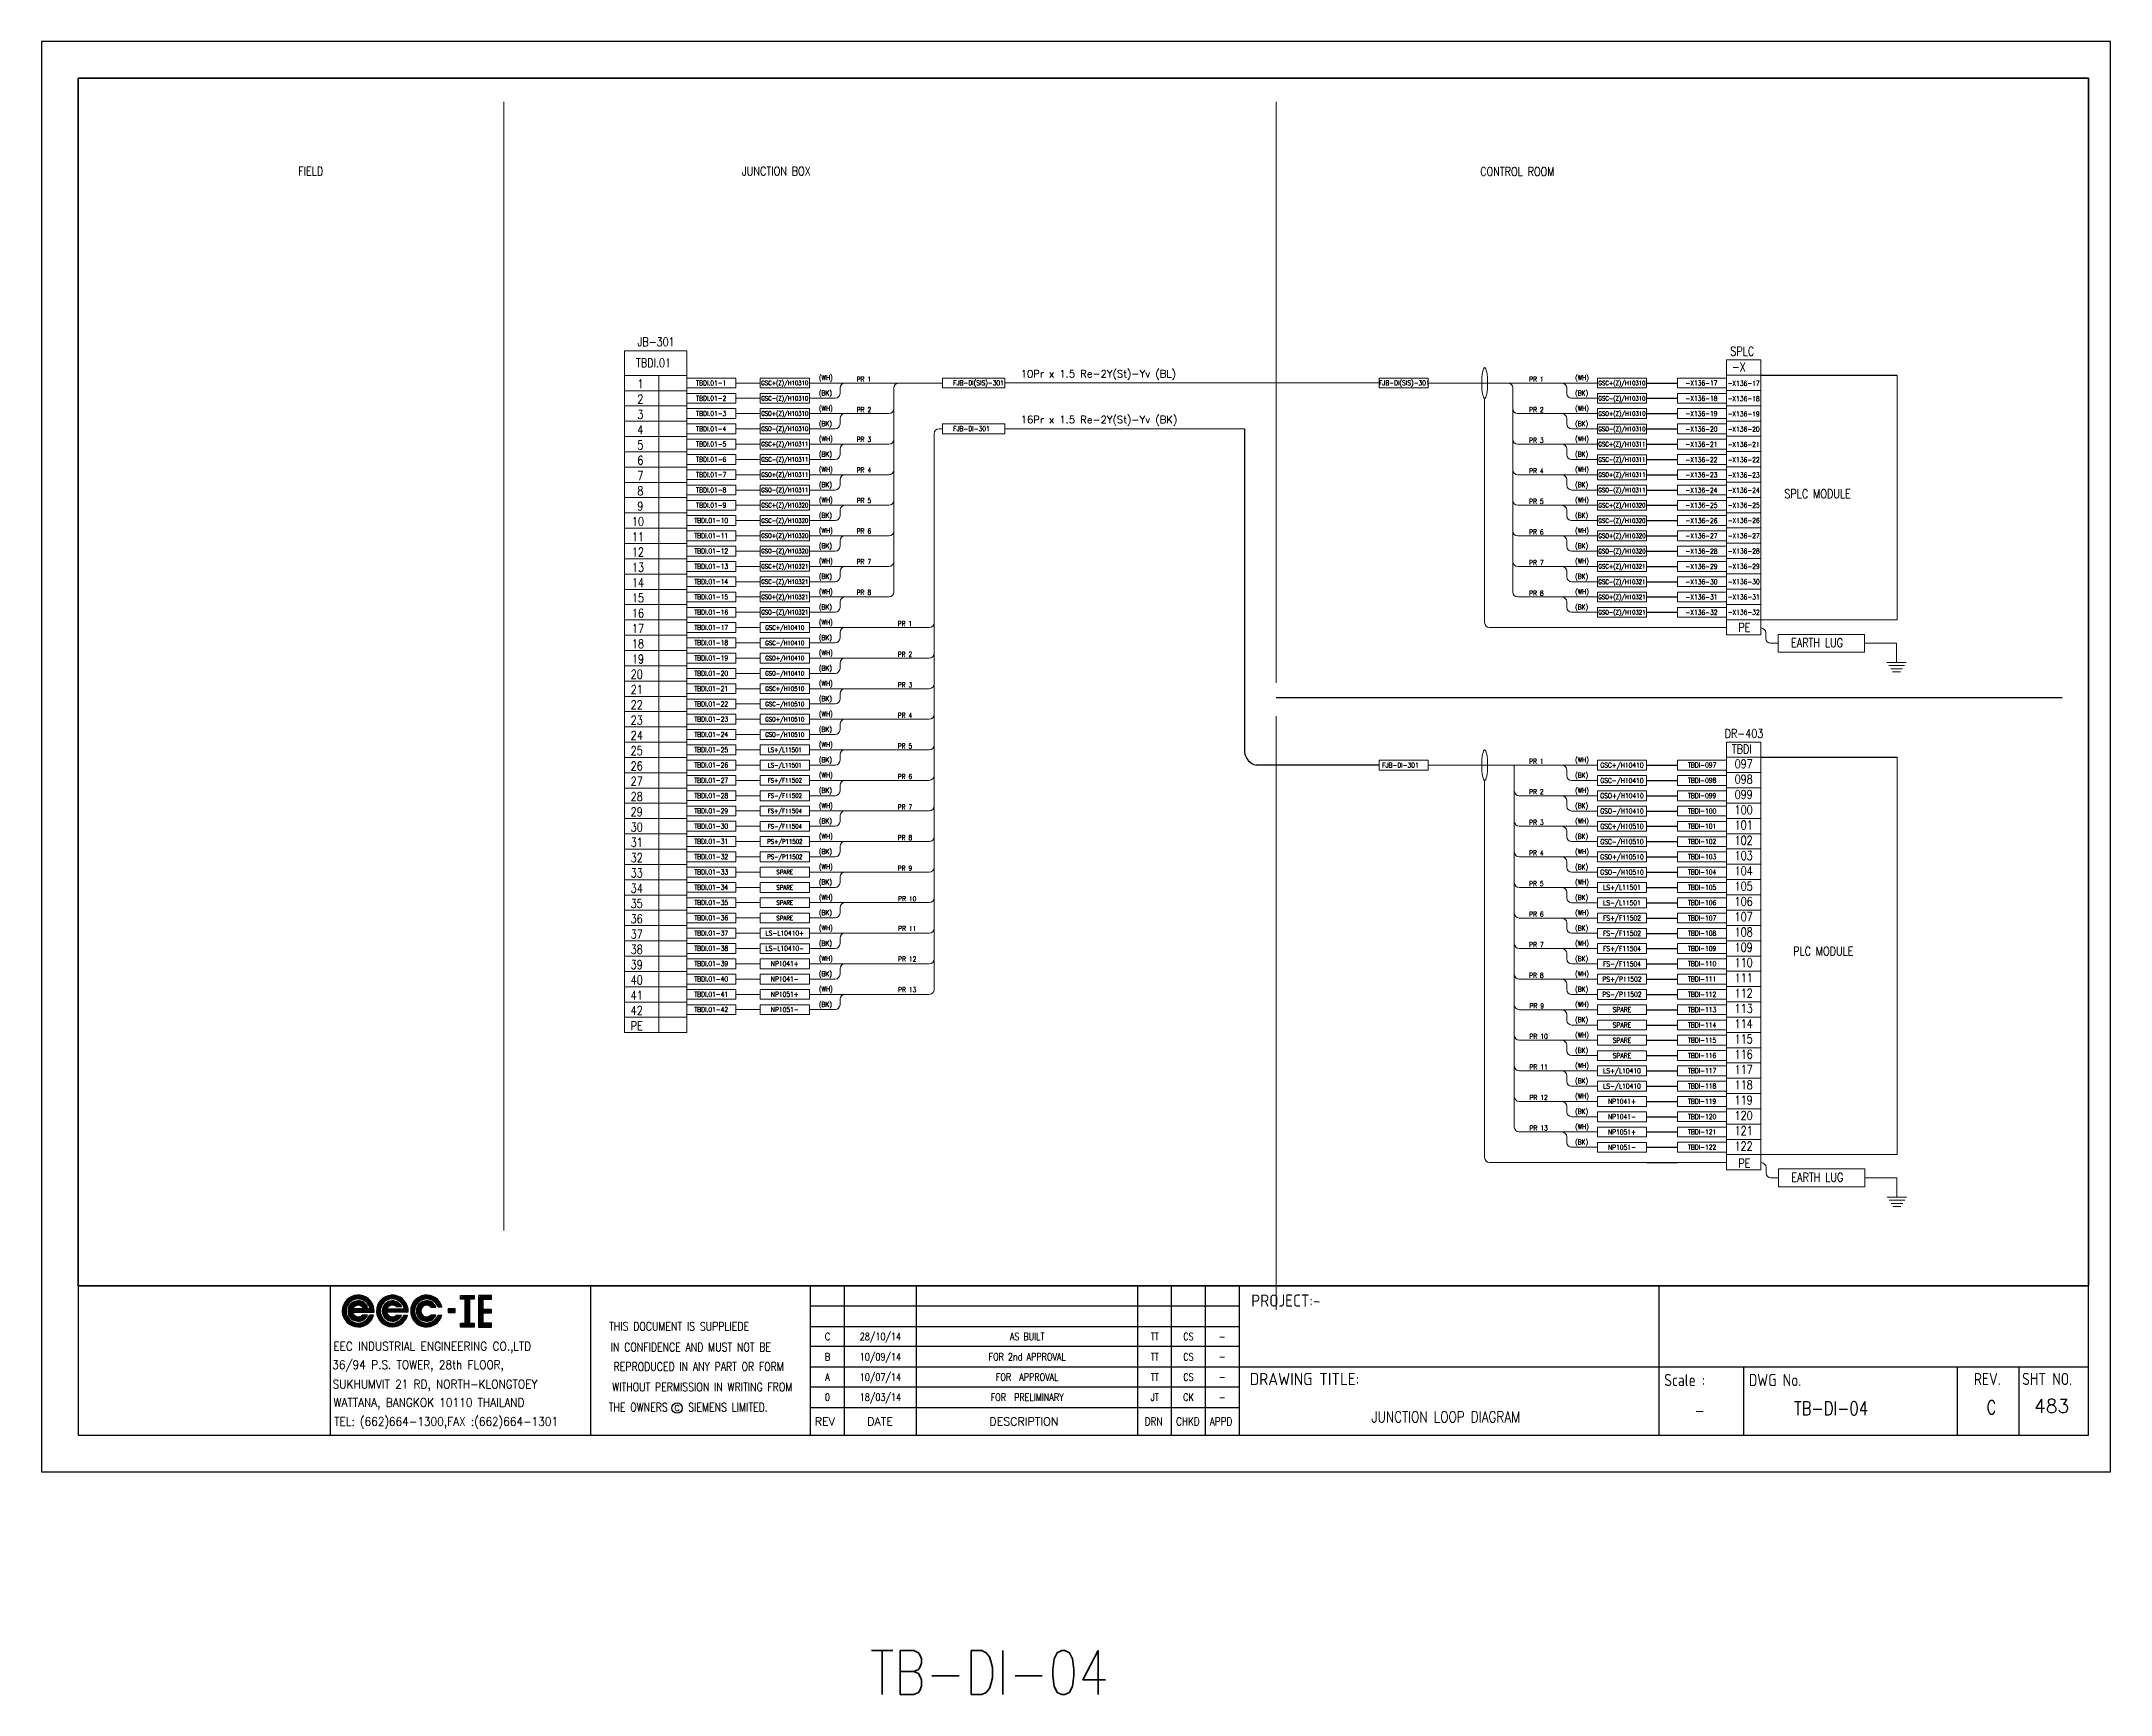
# Model space of a CAD drawing. Header units: millimetres. Extents: x -14942 to 24072, y -50285 to 2207.
# Drawn here: x 1020.7 to 1443.7, y -7457 to -7118.9 of the extents above; entities that cross this region are included whole.
import ezdxf
from ezdxf.enums import TextEntityAlignment as Align

# ---------------------------------------------------------------- set-up
doc = ezdxf.new("R2010")
doc.units = ezdxf.units.MM
doc.header["$MEASUREMENT"] = 0
doc.layers.get('0').update_dxf_attribs({"linetype": 'CONTINUOUS'})
for name, color, linetype in [('52049_PAPER A4$0$Frame_A1', 253, 'CONTINUOUS'), ('BEAM', 3, 'CONTINUOUS'), ('INSTRUMENT', 1, 'CONTINUOUS'), ('TEXT', 2, 'CONTINUOUS')]:
    doc.layers.add(name, color=color, linetype=linetype)
doc.styles.add('52049_PAPER A4$0$ISO Proportional', font='isocp.shx')
doc.styles.add('52049_PAPER A4$0$ROMANS', font='isocp.shx')
doc.styles.add('52049_PAPER A4$0$Romans-title', font='romans.shx')
doc.styles.add('ROMANS', font='romans')

# ---------------------------------------------------------------- blocks, each defined once
blk = doc.blocks.new('52049_PAPER A4$0$eec-ie')
at = {"layer": '52049_PAPER A4$0$Frame_A1', "color": 0, "lineweight": -3}
for p, q in [((0, 0), (0.87, 0.87)), ((0, -0.08), (0.3, 0.22)), ((0, -0.16), (0.26, 0.1)), ((0, -0.23), (0.24, 0)), ((0.01, 0.09), (0.78, 0.86)), ((0.04, 0.2), (0.68, 0.83)), ((0.09, 0.32), (0.55, 0.78)), ((0.26, 0.57), (0.3, 0.62)), ((0.34, -0.12), (1, 0.53)), ((0.35, -0.04), (0.92, 0.53)), ((0.35, -0.19), (1.07, 0.52)), ((0.36, 0.05), (0.82, 0.51)), ((0.37, -0.26), (0.66, 0.04)), ((0.39, -0.32), (0.74, 0.04)), ((0.4, 0.17), (0.7, 0.47)), ((0.41, -0.37), (0.82, 0.04)), ((1.69, 0.04), (0.64, 0.04)), ((0.65, 0.57), (0.96, 0.88)), ((0.68, -0.17), (0.9, 0.04)), ((0.76, -0.17), (0.98, 0.04)), ((0.77, 0.62), (1.03, 0.88)), ((0.84, -0.17), (1.05, 0.04)), ((0.87, 0.64), (1.1, 0.87)), ((0.87, 0.25), (1.13, 0.51)), ((0.92, -0.17), (1.13, 0.04)), ((0.95, 0.64), (1.17, 0.86)), ((0.96, 0.26), (1.19, 0.49)), ((1, -0.17), (1.21, 0.04)), ((1.03, 0.64), (1.23, 0.84)), ((1.03, 0.25), (1.24, 0.46)), ((1.07, -0.17), (1.29, 0.04)), ((1.09, 0.24), (1.29, 0.44)), ((1.1, 0.63), (1.29, 0.82)), ((1.15, 0.21), (1.34, 0.4)), ((1.15, -0.17), (1.37, 0.04)), ((1.16, 0.62), (1.35, 0.8)), ((1.19, 0.18), (1.38, 0.37)), ((1.22, 0.6), (1.4, 0.78)), ((1.22, 0.15), (1.54, 0.15)), ((1.23, -0.17), (1.44, 0.04)), ((1.25, 0.15), (1.42, 0.33)), ((1.28, 0.57), (1.45, 0.75)), ((1.31, -0.17), (1.52, 0.04)), ((1.32, 0.15), (1.46, 0.29)), ((1.33, 0.55), (1.5, 0.72)), ((1.38, 0.52), (1.54, 0.69)), ((1.39, -0.17), (1.6, 0.04)), ((1.4, 0.15), (1.49, 0.24)), ((1.42, 0.49), (1.59, 0.65)), ((1.46, 0.45), (1.63, 0.62)), ((1.46, -0.17), (1.68, 0.04)), ((1.48, 0.15), (1.52, 0.19)), ((1.5, 0.41), (1.67, 0.58)), ((1.54, 0.37), (1.71, 0.54)), ((1.54, -0.17), (1.9, 0.18)), ((1.57, 0.33), (1.74, 0.49)), ((1.6, 0.28), (1.77, 0.45)), ((1.62, -0.17), (1.91, 0.12)), ((1.63, 0.23), (1.8, 0.4)), ((1.65, 0.17), (1.83, 0.35)), ((1.67, 0.11), (1.86, 0.3)), ((1.69, 0.05), (1.88, 0.24)), ((1.7, -0.17), (1.93, 0.06)), ((2.09, -0.09), (2.37, 0.19)), ((2.1, -0.01), (2.51, 0.41)), ((2.1, -0.17), (2.34, 0.08)), ((2.11, 0.08), (2.88, 0.86)), ((2.13, 0.18), (2.78, 0.83)), ((2.18, 0.31), (2.65, 0.78)), ((2.31, 0.52), (2.45, 0.65)), ((2.44, -0.05), (3.02, 0.52)), ((2.44, -0.13), (3.1, 0.52)), ((2.45, -0.2), (2.78, 0.13)), ((2.46, 0.04), (2.93, 0.51)), ((2.46, -0.26), (2.76, 0.04)), ((2.48, -0.32), (2.84, 0.04)), ((2.49, 0.15), (2.81, 0.47)), ((2.56, 0.45), (2.97, 0.87)), ((2.72, -0.17), (2.92, 0.04)), ((2.73, 0.04), (3.79, 0.04)), ((2.77, 0.59), (3.06, 0.87)), ((2.79, -0.17), (3, 0.04)), ((2.84, 0.19), (3.17, 0.51)), ((2.87, -0.17), (3.08, 0.04)), ((2.89, 0.63), (3.13, 0.87)), ((2.95, -0.17), (3.15, 0.04)), ((2.98, 0.64), (3.2, 0.86)), ((2.98, 0.26), (3.23, 0.5)), ((3.03, -0.17), (3.23, 0.04)), ((3.06, 0.65), (3.27, 0.85)), ((3.07, 0.26), (3.29, 0.48)), ((3.11, -0.17), (3.31, 0.04)), ((3.14, 0.64), (3.33, 0.83)), ((3.14, 0.25), (3.34, 0.46)), ((3.18, -0.17), (3.39, 0.04)), ((3.2, 0.24), (3.39, 0.43)), ((3.21, 0.63), (3.39, 0.81)), ((3.25, 0.21), (3.44, 0.4)), ((3.26, -0.17), (3.47, 0.04)), ((3.27, 0.62), (3.44, 0.79)), ((3.29, 0.18), (3.48, 0.36)), ((3.62, 0.16), (3.31, 0.16)), ((3.33, 0.6), (3.5, 0.77)), ((3.34, -0.17), (3.54, 0.04)), ((3.36, 0.16), (3.52, 0.32)), ((3.38, 0.57), (3.55, 0.74)), ((3.42, -0.17), (3.62, 0.04)), ((3.43, 0.55), (3.59, 0.71)), ((3.43, 0.16), (3.55, 0.28)), ((3.48, 0.52), (3.64, 0.68)), ((3.5, -0.17), (3.7, 0.04)), ((3.51, 0.16), (3.58, 0.23)), ((3.52, 0.48), (3.68, 0.64)), ((3.57, 0.45), (3.72, 0.61)), ((3.57, -0.17), (3.78, 0.04)), ((3.59, 0.16), (3.61, 0.18)), ((3.6, 0.41), (3.76, 0.57)), ((3.64, 0.37), (3.8, 0.53)), ((3.65, -0.17), (3.99, 0.17)), ((3.67, 0.32), (3.83, 0.48)), ((3.7, 0.27), (3.87, 0.44)), ((3.73, 0.22), (3.9, 0.39)), ((3.73, -0.17), (4, 0.11)), ((3.75, 0.17), (3.92, 0.34)), ((3.77, 0.11), (3.95, 0.28)), ((3.79, 0.05), (3.97, 0.23)), ((3.81, -0.17), (4.02, 0.04)), ((4.18, -0.03), (4.57, 0.36)), ((4.18, -0.11), (4.47, 0.18)), ((4.18, -0.18), (4.43, 0.07)), ((4.19, 0.06), (5, 0.86)), ((4.21, 0.16), (4.9, 0.84)), ((4.25, 0.28), (4.78, 0.8)), ((4.34, 0.45), (4.61, 0.71)), ((4.53, -0.15), (5.2, 0.53)), ((4.53, -0.07), (5.13, 0.53)), ((4.54, 0.02), (5.04, 0.52)), ((4.54, -0.22), (4.86, 0.1)), ((4.57, 0.12), (4.93, 0.49)), ((4.69, 0.48), (5.08, 0.87)), ((4.69, 0.32), (4.73, 0.37)), ((4.88, 0.59), (5.16, 0.88)), ((4.96, 0.2), (5.27, 0.52)), ((4.99, 0.63), (5.24, 0.87)), ((5.08, 0.64), (5.31, 0.86)), ((5.09, 0.25), (5.33, 0.5)), ((5.16, 0.64), (5.37, 0.85)), ((5.17, 0.26), (5.39, 0.48)), ((5.24, 0.64), (5.43, 0.83)), ((5.24, 0.25), (5.44, 0.46)), ((5.3, 0.63), (5.49, 0.82)), ((5.3, 0.23), (5.49, 0.43)), ((5.35, 0.2), (5.54, 0.39)), ((5.37, 0.61), (5.55, 0.79)), ((5.39, 0.17), (5.58, 0.36)), ((5.4, 0.15), (5.72, 0.15)), ((5.42, 0.59), (5.6, 0.77)), ((5.46, 0.15), (5.62, 0.32)), ((5.48, 0.57), (5.65, 0.74)), ((5.53, 0.54), (5.7, 0.71)), ((5.53, 0.15), (5.65, 0.27)), ((5.58, 0.51), (5.74, 0.68)), ((5.61, 0.15), (5.68, 0.23)), ((5.62, 0.47), (5.79, 0.64)), ((5.66, 0.44), (5.83, 0.6)), ((5.69, 0.15), (5.71, 0.18)), ((5.7, 0.4), (5.87, 0.56)), ((5.73, 0.36), (5.9, 0.52)), ((5.77, 0.31), (5.94, 0.48)), ((5.8, 0.26), (5.97, 0.43)), ((5.82, 0.21), (6, 0.38)), ((5.85, 0.15), (6.02, 0.33)), ((6.09, 0.15), (5.85, 0.15)), ((5.92, 0.15), (6.05, 0.28)), ((6, 0.15), (6.07, 0.22)), ((6.08, 0.15), (6.09, 0.16)), ((6.9, 0.04), (6.46, 0.04)), ((6.46, 0.04), (6.46, -0.18)), ((6.46, -0.01), (6.51, 0.04)), ((6.46, -0.09), (6.59, 0.04)), ((6.46, -0.17), (6.66, 0.04)), ((6.52, -0.18), (6.74, 0.04)), ((6.6, -0.18), (6.82, 0.04)), ((6.68, -0.18), (6.9, 0.04)), ((6.9, -0.18), (6.9, 0.04)), ((7.23, 0.68), (7.41, 0.86)), ((7.27, 0.64), (7.49, 0.86)), ((7.35, 0.64), (7.57, 0.86)), ((7.43, 0.64), (7.65, 0.86)), ((7.5, 0.64), (7.72, 0.86)), ((7.51, 0.57), (7.8, 0.86)), ((7.51, 0.49), (7.88, 0.86)), ((7.51, 0.41), (7.96, 0.86)), ((7.51, 0.34), (7.78, 0.61)), ((7.51, 0.26), (7.78, 0.53)), ((7.51, 0.18), (7.78, 0.45)), ((7.51, 0.1), (7.78, 0.38)), ((7.51, 0.02), (7.78, 0.3)), ((7.51, -0.05), (7.78, 0.22)), ((7.51, -0.13), (7.78, 0.14)), ((7.51, -0.21), (7.78, 0.07)), ((7.82, 0.64), (8.04, 0.86)), ((7.89, 0.64), (8.06, 0.81)), ((7.97, 0.64), (8.06, 0.73)), ((8.05, 0.64), (8.06, 0.65)), ((8.33, 0.46), (8.74, 0.86)), ((8.33, 0.54), (8.66, 0.86)), ((8.33, 0.38), (8.82, 0.86)), ((8.33, 0.69), (8.5, 0.86)), ((8.33, 0.62), (8.58, 0.86)), ((8.33, 0.3), (8.61, 0.58)), ((8.33, 0.23), (8.61, 0.5)), ((8.33, 0.15), (8.61, 0.42)), ((8.33, 0.07), (8.61, 0.35)), ((8.33, -0.01), (8.61, 0.27)), ((8.33, -0.09), (8.61, 0.19)), ((8.33, -0.16), (8.61, 0.11)), ((8.33, -0.24), (8.61, 0.03)), ((8.33, -0.4), (8.74, 0.01)), ((8.33, -0.32), (8.66, 0.01)), ((8.33, -0.48), (8.82, 0.01)), ((8.67, 0.64), (8.89, 0.86)), ((8.68, -0.21), (8.9, 0.01)), ((8.75, 0.64), (8.97, 0.86)), ((8.75, -0.21), (8.97, 0.01)), ((8.83, 0.64), (9.05, 0.86)), ((8.83, -0.21), (9.05, 0.01)), ((8.91, 0.64), (9.11, 0.84)), ((8.99, 0.64), (9.11, 0.76)), ((9.06, 0.64), (9.11, 0.69)), ((0.02, -0.3), (0.23, -0.08)), ((0.03, -0.36), (0.23, -0.16)), ((0.05, -0.42), (0.24, -0.23)), ((0.07, -0.47), (0.26, -0.29)), ((0.1, -0.53), (0.27, -0.35)), ((0.12, -0.58), (0.3, -0.4)), ((0.15, -0.63), (0.32, -0.46)), ((0.19, -0.67), (0.35, -0.5)), ((0.22, -0.72), (0.39, -0.55)), ((0.26, -0.76), (0.42, -0.59)), ((0.3, -0.8), (0.46, -0.63)), ((0.34, -0.83), (0.5, -0.67)), ((0.38, -0.87), (0.55, -0.7)), ((0.42, -0.9), (0.59, -0.73)), ((0.44, -0.42), (0.64, -0.22)), ((0.47, -0.47), (0.66, -0.27)), ((0.47, -0.93), (0.65, -0.76)), ((0.5, -0.51), (0.69, -0.32)), ((0.52, -0.96), (0.7, -0.78)), ((0.54, -0.55), (0.73, -0.36)), ((0.58, -0.59), (0.78, -0.39)), ((0.58, -0.98), (0.76, -0.8)), ((0.62, -0.17), (1.94, -0.17)), ((0.63, -0.62), (0.83, -0.42)), ((0.63, -1.01), (0.82, -0.82)), ((0.68, -0.65), (0.89, -0.44)), ((0.69, -1.03), (0.89, -0.83)), ((0.73, -0.67), (0.96, -0.45)), ((0.75, -1.04), (0.96, -0.83)), ((0.79, -0.69), (1.04, -0.44)), ((0.82, -1.05), (1.04, -0.83)), ((0.85, -0.71), (1.19, -0.37)), ((0.89, -1.06), (1.14, -0.81)), ((0.92, -0.72), (1.29, -0.34)), ((0.96, -1.07), (1.25, -0.77)), ((1, -0.72), (1.37, -0.34)), ((1.04, -1.06), (1.76, -0.34)), ((1.09, -0.71), (1.45, -0.34)), ((1.13, -1.05), (1.84, -0.34)), ((1.2, -0.67), (1.53, -0.34)), ((1.54, -0.34), (1.22, -0.34)), ((1.23, -1.03), (1.9, -0.36)), ((1.35, -0.99), (1.86, -0.48)), ((1.53, -0.88), (1.76, -0.66)), ((1.65, -0.38), (1.68, -0.34)), ((1.91, -0.34), (1.66, -0.34)), ((1.78, -0.17), (1.94, -0.01)), ((1.85, -0.17), (1.94, -0.09)), ((1.93, -0.17), (1.94, -0.17)), ((2.1, -0.24), (2.32, -0.02)), ((2.11, -0.3), (2.32, -0.1)), ((2.13, -0.36), (2.32, -0.17)), ((2.15, -0.42), (2.33, -0.24)), ((2.17, -0.48), (2.35, -0.3)), ((2.2, -0.53), (2.37, -0.36)), ((2.22, -0.58), (2.39, -0.42)), ((2.25, -0.63), (2.42, -0.47)), ((2.29, -0.68), (2.45, -0.51)), ((2.32, -0.72), (2.48, -0.56)), ((2.36, -0.76), (2.52, -0.6)), ((2.4, -0.8), (2.56, -0.64)), ((2.44, -0.84), (2.6, -0.68)), ((2.48, -0.87), (2.64, -0.71)), ((2.51, -0.38), (2.71, -0.17)), ((2.53, -0.9), (2.69, -0.74)), ((2.54, -0.43), (2.73, -0.23)), ((2.57, -0.47), (2.76, -0.28)), ((2.58, -0.93), (2.74, -0.77)), ((2.6, -0.51), (2.79, -0.33)), ((2.63, -0.96), (2.8, -0.79)), ((2.64, -0.55), (2.83, -0.37)), ((2.68, -0.98), (2.86, -0.81)), ((2.69, -0.59), (2.87, -0.4)), ((4.02, -0.17), (2.71, -0.17)), ((2.73, -0.62), (2.93, -0.43)), ((2.74, -1.01), (2.92, -0.82)), ((2.78, -0.65), (2.99, -0.44)), ((2.8, -1.02), (2.99, -0.83)), ((2.84, -0.67), (3.06, -0.45)), ((2.86, -1.04), (3.06, -0.84)), ((2.9, -0.69), (3.14, -0.44)), ((2.92, -1.05), (3.14, -0.83)), ((2.96, -0.7), (3.32, -0.35)), ((2.99, -1.06), (3.24, -0.81)), ((3.03, -0.71), (3.39, -0.35)), ((3.07, -1.06), (3.36, -0.77)), ((3.11, -0.71), (3.47, -0.35)), ((3.15, -1.06), (3.86, -0.35)), ((3.2, -0.7), (3.55, -0.35)), ((3.24, -1.04), (3.94, -0.35)), ((3.31, -0.35), (3.62, -0.35)), ((3.32, -0.65), (3.62, -0.36)), ((3.35, -1.02), (3.98, -0.38)), ((3.48, -0.97), (3.93, -0.51)), ((3.74, -0.39), (3.78, -0.35)), ((3.76, -0.35), (3.99, -0.35)), ((3.89, -0.17), (4.02, -0.03)), ((3.96, -0.17), (4.03, -0.11)), ((4.19, -0.25), (4.42, -0.03)), ((4.21, -0.32), (4.41, -0.11)), ((4.22, -0.38), (4.42, -0.18)), ((4.24, -0.44), (4.43, -0.25)), ((4.26, -0.49), (4.45, -0.31)), ((4.29, -0.54), (4.47, -0.37)), ((4.32, -0.59), (4.49, -0.42)), ((4.35, -0.64), (4.52, -0.47)), ((4.38, -0.69), (4.55, -0.52)), ((4.42, -0.73), (4.58, -0.56)), ((4.45, -0.77), (4.62, -0.6)), ((4.49, -0.81), (4.66, -0.64)), ((4.53, -0.84), (4.7, -0.68)), ((4.56, -0.28), (4.8, -0.03)), ((4.58, -0.33), (4.8, -0.11)), ((4.58, -0.88), (4.75, -0.71)), ((4.6, -0.39), (4.81, -0.18)), ((4.62, -0.91), (4.8, -0.74)), ((4.63, -0.44), (4.83, -0.24)), ((4.66, -0.48), (4.86, -0.29)), ((4.67, -0.94), (4.85, -0.77)), ((4.7, -0.52), (4.89, -0.33)), ((4.72, -0.97), (4.9, -0.79)), ((4.74, -0.56), (4.93, -0.37)), ((4.78, -0.6), (4.98, -0.4)), ((4.78, -0.99), (4.96, -0.81)), ((4.83, -0.63), (5.03, -0.43)), ((4.83, -1.01), (5.03, -0.82)), ((4.88, -0.66), (5.09, -0.44)), ((4.89, -1.03), (5.1, -0.83)), ((4.93, -0.68), (5.17, -0.45)), ((4.96, -1.05), (5.17, -0.83)), ((4.99, -0.7), (5.26, -0.43)), ((5.02, -1.06), (5.26, -0.82)), ((5.06, -0.71), (5.43, -0.34)), ((5.09, -1.06), (5.36, -0.8)), ((5.13, -0.72), (5.5, -0.34)), ((5.17, -1.07), (5.49, -0.75)), ((5.21, -0.71), (5.58, -0.34)), ((5.25, -1.06), (5.97, -0.34)), ((5.3, -0.7), (5.66, -0.34)), ((5.35, -1.05), (6.05, -0.34)), ((5.72, -0.34), (5.4, -0.34)), ((5.43, -0.65), (5.71, -0.37)), ((5.45, -1.02), (6.07, -0.4)), ((5.58, -0.96), (6.02, -0.53)), ((5.81, -0.43), (5.89, -0.34)), ((5.85, -0.34), (6.09, -0.34)), ((6.46, -0.18), (6.9, -0.18)), ((6.75, -0.18), (6.9, -0.04)), ((6.83, -0.18), (6.9, -0.12)), ((7.23, -0.95), (7.34, -0.84)), ((7.23, -0.88), (7.26, -0.84)), ((7.23, -1.03), (7.42, -0.84)), ((7.28, -1.07), (7.5, -0.84)), ((7.35, -1.07), (7.78, -0.64)), ((7.43, -1.07), (7.78, -0.71)), ((7.51, -0.29), (7.78, -0.01)), ((7.51, -0.37), (7.78, -0.09)), ((7.51, -0.44), (7.78, -0.17)), ((7.51, -0.52), (7.78, -0.25)), ((7.51, -0.6), (7.78, -0.32)), ((7.51, -0.68), (7.78, -0.4)), ((7.51, -0.76), (7.78, -0.48)), ((7.51, -0.83), (7.78, -0.56)), ((7.51, -1.07), (7.78, -0.79)), ((7.59, -1.07), (7.81, -0.84)), ((7.67, -1.07), (7.89, -0.84)), ((7.74, -1.07), (7.96, -0.84)), ((7.82, -1.07), (8.04, -0.84)), ((7.9, -1.07), (8.06, -0.91)), ((7.98, -1.07), (8.06, -0.98)), ((8.06, -1.07), (8.06, -1.06)), ((8.33, -0.55), (8.61, -0.28)), ((8.33, -0.63), (8.61, -0.36)), ((8.33, -0.71), (8.61, -0.43)), ((8.33, -0.79), (8.61, -0.51)), ((8.33, -0.86), (8.61, -0.59)), ((8.33, -0.94), (8.61, -0.67)), ((8.33, -1.02), (8.61, -0.75)), ((8.37, -1.07), (8.61, -0.82)), ((8.45, -1.07), (8.67, -0.84)), ((8.52, -1.07), (8.74, -0.84)), ((8.6, -1.07), (8.82, -0.84)), ((8.68, -1.07), (8.9, -0.84)), ((8.76, -1.07), (8.98, -0.84)), ((8.84, -1.07), (9.06, -0.84)), ((8.91, -0.21), (9.11, -0.02)), ((8.91, -1.07), (9.11, -0.87)), ((8.99, -0.21), (9.11, -0.09)), ((8.99, -1.07), (9.11, -0.95)), ((9.07, -0.21), (9.11, -0.17)), ((9.07, -1.07), (9.11, -1.03))]:
    blk.add_line(p, q, dxfattribs=at)
for points in [[(7.23, 0.86), (8.06, 0.86), (8.06, 0.64), (7.78, 0.64), (7.78, -0.84), (8.06, -0.84), (8.06, -1.07), (7.23, -1.07), (7.23, -0.84), (7.51, -0.84), (7.51, 0.64), (7.23, 0.64)], [(8.61, 0.01), (8.61, 0.64), (9.11, 0.64), (9.11, 0.86), (8.33, 0.86), (8.33, -1.07), (9.11, -1.07), (9.11, -0.84), (8.61, -0.84), (8.61, -0.21), (9.11, -0.21), (9.11, 0.01)]]:
    blk.add_lwpolyline(points, close=True, dxfattribs=at)
for centre, radius, start, end in [((0.97, -0.09), 0.972, 355.3439, 345.1466), ((0.97, -0.09), 0.737, 10.5243, 340.256), ((0.97, -0.09), 0.623, 23.5697, 336.4303), ((0.97, -0.09), 0.354, 44.7876, 157.6107), ((3.06, -0.09), 0.967, 355.6074, 344.7747), ((3.06, -0.09), 0.742, 10.0766, 339.9937), ((3.06, -0.09), 0.618, 24.2545, 335.7455), ((3.06, -0.09), 0.358, 45.1096, 158.7579), ((5.15, -0.09), 0.972, 14.8534, 345.1466), ((5.15, -0.09), 0.737, 19.744, 340.256), ((5.15, -0.09), 0.623, 23.5697, 336.4303), ((5.15, -0.09), 0.354, 44.7876, 315.2124), ((0.97, -0.09), 0.354, 192.8901, 315.2124), ((3.06, -0.09), 0.358, 191.9242, 314.8904)]:
    blk.add_arc(centre, radius, start, end, dxfattribs=at)
blk = doc.blocks.new('52049_PAPER A4$0$eec logo')
at = {"color": 7, "xscale": 2.786697286423482, "yscale": 2.786697286423482, "zscale": 2.786697286423482}
blk.add_blockref('52049_PAPER A4$0$eec-ie', (50.01, 25.95), dxfattribs=at)
blk = doc.blocks.new('FJB')
at = {"color": 3}
for p, q in [((-415.5, 38.01), (-4.5, 38.01)), ((-363.94, 38.01), (-363.94, 7.5)), ((-310.77, 38.01), (-310.77, 7.5)), ((-265.75, 7.5), (-265.75, 38.01)), ((-258.85, 7.5), (-258.85, 38.01)), ((-244.11, 7.5), (-244.11, 38.01)), ((-198.84, 7.5), (-198.84, 38.01)), ((-191.95, 7.5), (-191.95, 38.01)), ((-185.05, 7.5), (-185.05, 38.01)), ((-178.16, 38.01), (-178.16, 7.5)), ((-92.38, 38.01), (-92.38, 7.5)), ((-178.16, 21.46), (-4.5, 21.46)), ((-75.06, 21.46), (-75.06, 7.5)), ((-31.4, 21.46), (-31.4, 7.5)), ((-18.75, 21.46), (-18.75, 7.5)), ((-265.75, 13.19), (-178.16, 13.19))]:
    blk.add_line(p, q, dxfattribs=at)
at = {"color": 1}
for p, q in [((-178.16, 33.87), (-265.75, 33.87)), ((-265.75, 29.74), (-178.16, 29.74)), ((-178.16, 25.6), (-265.75, 25.6)), ((-265.75, 21.46), (-178.16, 21.46)), ((-178.16, 17.33), (-265.75, 17.33))]:
    blk.add_line(p, q, dxfattribs=at)
at = {"color": 7}
for p, q in [((-4.5, 38.01), (-96.38, 38.01)), ((-92.38, 38.01), (-92.38, 19.85))]:
    blk.add_line(p, q, dxfattribs=at)
blk.add_lwpolyline([(0, 0), (0, 292.5), (-423, 292.5), (-423, 0)], close=True, dxfattribs=at)
blk.add_lwpolyline([(-415.5, 285), (-4.5, 285), (-4.5, 38.01), (-415.5, 38.01)], close=True)
at = {"color": 3}
blk.add_lwpolyline([(-4.5, 7.5), (-4.5, 285), (-415.5, 285), (-415.5, 7.5)], close=True, dxfattribs=at)
at = {"color": 2}
blk.add_circle((-293.05, 13.05), 1.05, dxfattribs=at)
at = {"color": 3, "xscale": 1.200000000000001, "yscale": 1.200000000000001, "zscale": 1.200000000000001}
blk.add_blockref('52049_PAPER A4$0$eec logo', (-421.49, 2.05), dxfattribs=at)
at = {"color": 2, "style": '52049_PAPER A4$0$ISO Proportional'}
for s, height, p in [('PROJECT:-', 2.482, (-168.61, 35.02)), ('DRAWING TITLE:', 2.4821, (-164.78, 18.99))]:
    blk.add_text(s, height=height, dxfattribs=at).set_placement(p, align=Align.MIDDLE_CENTER)
at = {"color": 2, "style": '52049_PAPER A4$0$Romans-title', "width": 0.8}
for s, p in [('THIS DOCUMENT IS SUPPLIEDE', (-292.63, 29.75)), ('IN CONFIDENCE AND MUST NOT BE', (-290.24, 25.51)), (' REPRODUCED IN ANY PART OR FORM', (-289.1, 21.53)), (' WITHOUT PERMISSION IN WRITING FROM ', (-287.9, 17.35)), ('THE OWNERS   SIEMENS LIMITED. ', (-290.28, 13.22))]:
    blk.add_text(s, height=1.75, dxfattribs=at).set_placement(p, align=Align.MIDDLE)
at = {"color": 2, "style": '52049_PAPER A4$0$Romans-title'}
for s, height, width, p in [('EEC INDUSTRIAL ENGINEERING CO.,LTD', 1.75, 0.9, (-363.31, 24.81)), ('36/94 P.S. TOWER, 28th FLOOR,', 1.75, 0.9, (-363.55, 21.03, -1.75)), ('SUKHUMVIT 21 RD, NORTH-KLONGTOEY', 1.75, 0.9, (-363.45, 17.05, -1.75)), ('WATTANA, BANGKOK 10110 THAILAND ', 1.75, 0.9, (-363.25, 13.31, -1.75)), ('TEL: (662)664-1300,FAX :(662)664-1301', 1.75, 0.9, (-363.14, 9.42, -1.75)), ('DRN', 1.655, 0.8, (-197.44, 9.49)), ('CHKD', 1.655, 0.8, (-191.03, 9.49)), ('APPD', 1.655, 0.8, (-184.14, 9.49))]:
    blk.add_text(s, height=height, dxfattribs=dict(at, width=width)).set_placement(p)
at = {"color": 2}
for s, height, style, width, p in [('C', 1.5, '52049_PAPER A4$0$Romans-title', 0.8, (-262.3, 27.67)), ('28/10/14', 1.5, '52049_PAPER A4$0$Romans-title', 0.8, (-251.48, 27.67)), ('AS BUILT', 1.5, '52049_PAPER A4$0$Romans-title', 0.8, (-221.48, 27.67)), ('TT', 1.5, '52049_PAPER A4$0$Romans-title', 0.8, (-195.39, 27.67)), ('CS', 1.5, '52049_PAPER A4$0$Romans-title', 0.8, (-188.5, 27.67)), ('-', 1.5, '52049_PAPER A4$0$Romans-title', 0.8, (-181.6, 27.67)), ('B', 1.5, '52049_PAPER A4$0$Romans-title', 0.8, (-262.3, 23.53)), ('10/09/14', 1.5, '52049_PAPER A4$0$Romans-title', 0.8, (-251.48, 23.53)), ('FOR 2nd APPROVAL', 1.5, '52049_PAPER A4$0$Romans-title', 0.8, (-221.48, 23.53)), ('TT', 1.5, '52049_PAPER A4$0$Romans-title', 0.8, (-195.39, 23.53)), ('CS', 1.5, '52049_PAPER A4$0$Romans-title', 0.8, (-188.5, 23.53)), ('-', 1.5, '52049_PAPER A4$0$Romans-title', 0.8, (-181.6, 23.53)), ('A', 1.5, '52049_PAPER A4$0$Romans-title', 0.8, (-262.3, 19.39)), ('10/07/14', 1.5, '52049_PAPER A4$0$Romans-title', 0.8, (-251.48, 19.39)), ('FOR  APPROVAL', 1.5, '52049_PAPER A4$0$Romans-title', 0.8, (-221.48, 19.39)), ('TT', 1.5, '52049_PAPER A4$0$Romans-title', 0.8, (-195.39, 19.39)), ('CS', 1.5, '52049_PAPER A4$0$Romans-title', 0.8, (-188.5, 19.39)), ('-', 1.5, '52049_PAPER A4$0$Romans-title', 0.8, (-181.6, 19.39)), ('Scale :', 2.482, '52049_PAPER A4$0$ROMANS', 0.9, (-87.06, 18.78)), ('DWG No.', 2.482, '52049_PAPER A4$0$ROMANS', 0.9, (-68.61, 18.78)), ('REV.', 2.482, '52049_PAPER A4$0$ROMANS', 0.9, (-25.21, 18.99)), ('SHT NO.', 2.482, '52049_PAPER A4$0$ROMANS', 0.9, (-12.98, 18.99)), ('0', 1.5, '52049_PAPER A4$0$Romans-title', 0.8, (-262.3, 15.26)), ('18/03/14', 1.5, '52049_PAPER A4$0$Romans-title', 0.8, (-251.48, 15.26)), ('FOR  PRELIMINARY', 1.5, '52049_PAPER A4$0$Romans-title', 0.8, (-221.48, 15.26)), ('JT', 1.5, '52049_PAPER A4$0$Romans-title', 0.8, (-195.39, 15.26)), ('CK', 1.5, '52049_PAPER A4$0$Romans-title', 0.8, (-188.5, 15.26)), ('-', 1.5, '52049_PAPER A4$0$Romans-title', 0.8, (-181.6, 15.26)), ('C', 2.8, '52049_PAPER A4$0$Romans-title', 0.8, (-24.36, 13.21)), ('-', 2.25, '52049_PAPER A4$0$Romans-title', 0.8, (-84, 12.48))]:
    blk.add_text(s, height=height, dxfattribs=dict(at, style=style, width=width)).set_placement(p, align=Align.MIDDLE_CENTER)
at = {"color": 2, "style": '52049_PAPER A4$0$Romans-title'}
blk.add_text('C', height=1.19, dxfattribs=at).set_placement((-293.05, 13.05), align=Align.MIDDLE)
for s, height, p in [('REV', 1.655, (-264.9, 9.49)), ('DATE', 1.655, (-254.17, 9.49)), ('DESCRIPTION', 1.6548, (-229.2, 9.49))]:
    blk.add_text(s, height=height, dxfattribs=at).set_placement(p)
at = {"layer": 'TEXT', "style": 'ROMANS', "width": 0.8}
blk.add_text('JUNCTION LOOP DIAGRAM ', height=2.25, dxfattribs=at).set_placement((-135.27, 11.24), align=Align.MIDDLE_CENTER)

msp = doc.modelspace()

# ---------------------------------------------------------------- linework, layer by layer
at = {"layer": 'BEAM', "color": 7, "lineweight": 13, "ltscale": 0.3}
for p, q in [((1115.24, -7362.02), (1115.24, -7131.27)), ((1273.14, -7250.05), (1273.14, -7131.27)), ((1273.14, -7378.29), (1273.14, -7256.85))]:
    msp.add_line(p, q, dxfattribs=at)
at = {"layer": 'INSTRUMENT', "color": 7, "lineweight": 13}
for p, q in [((1365.19, -7184.03), (1372.22, -7184.03)), ((1365.19, -7187.15), (1365.19, -7184.03)), ((1372.22, -7187.15), (1372.22, -7184.03)), ((1139.91, -7187.2), (1152.61, -7187.2)), ((1139.91, -7187.2), (1139.91, -7321.58)), ((1152.61, -7190.33), (1139.91, -7190.33)), ((1146.93, -7187.2), (1146.93, -7321.58)), ((1152.61, -7187.2), (1152.61, -7321.58)), ((1162.64, -7188.76), (1167.64, -7188.76)), ((1177.68, -7188.76), (1190.29, -7188.76)), ((1183.95, -7190.89), (1183.95, -7189.76)), ((1190.29, -7188.76), (1204.92, -7188.76)), ((1194.96, -7189.76), (1194.96, -7231.51)), ((1217.62, -7188.74), (1294.18, -7188.74)), ((1338.78, -7188.76), (1304.21, -7188.76)), ((1321.5, -7189.76), (1321.5, -7231.51)), ((1338.78, -7188.76), (1326.17, -7188.76)), ((1332.51, -7190.89), (1332.51, -7189.76)), ((1365.19, -7187.15), (1372.22, -7187.15)), ((1365.19, -7187.15), (1365.19, -7237.15)), ((1372.22, -7187.15), (1365.19, -7187.15)), ((1372.22, -7190.28), (1365.19, -7190.28)), ((1139.91, -7193.45), (1152.61, -7193.45)), ((1152.61, -7193.45), (1139.91, -7193.45)), ((1162.64, -7191.89), (1167.64, -7191.89)), ((1162.64, -7195.01), (1167.64, -7195.01)), ((1165.31, -7195.01), (1167.64, -7195.01)), ((1177.68, -7191.89), (1182.95, -7191.89)), ((1177.68, -7195.01), (1193.96, -7195.01)), ((1315.73, -7191.92), (1315.73, -7237.76)), ((1338.78, -7195.01), (1322.5, -7195.01)), ((1338.78, -7191.89), (1333.51, -7191.89)), ((1365.19, -7193.4), (1372.22, -7193.4)), ((1372.22, -7193.4), (1365.19, -7193.4)), ((1152.61, -7196.58), (1139.91, -7196.58)), ((1162.64, -7198.14), (1167.64, -7198.14)), ((1177.68, -7198.14), (1182.95, -7198.14)), ((1183.95, -7197.14), (1183.95, -7196.01)), ((1203.21, -7312.76), (1203.21, -7199.12)), ((1204.21, -7198.12), (1204.92, -7198.12)), ((1217.62, -7198.12), (1266.61, -7198.12)), ((1332.51, -7197.14), (1332.51, -7196.01)), ((1338.78, -7198.14), (1333.51, -7198.14)), ((1372.22, -7196.53), (1365.19, -7196.53)), ((1139.91, -7199.7), (1152.61, -7199.7)), ((1152.61, -7199.7), (1139.91, -7199.7)), ((1152.61, -7202.83), (1139.91, -7202.83)), ((1162.64, -7201.26), (1167.64, -7201.26)), ((1165.31, -7201.26), (1167.64, -7201.26)), ((1177.68, -7201.26), (1193.96, -7201.26)), ((1183.95, -7203.39), (1183.95, -7202.26)), ((1338.78, -7201.26), (1322.5, -7201.26)), ((1332.51, -7203.39), (1332.51, -7202.26)), ((1365.19, -7199.65), (1372.22, -7199.65)), ((1372.22, -7199.65), (1365.19, -7199.65)), ((1372.22, -7202.78), (1365.19, -7202.78)), ((1152.61, -7205.95), (1139.91, -7205.95)), ((1139.91, -7205.95), (1152.61, -7205.95)), ((1162.64, -7204.39), (1167.64, -7204.39)), ((1162.64, -7207.51), (1167.64, -7207.51)), ((1165.31, -7207.51), (1167.64, -7207.51)), ((1177.68, -7204.39), (1182.95, -7204.39)), ((1177.68, -7207.51), (1193.96, -7207.51)), ((1338.78, -7207.51), (1322.5, -7207.51)), ((1338.78, -7204.39), (1333.51, -7204.39)), ((1372.22, -7205.9), (1365.19, -7205.9)), ((1365.19, -7205.9), (1372.22, -7205.9)), ((1152.61, -7209.08), (1139.91, -7209.08)), ((1162.64, -7210.64), (1167.64, -7210.64)), ((1177.68, -7210.64), (1182.95, -7210.64)), ((1183.95, -7209.64), (1183.95, -7208.51)), ((1332.51, -7209.64), (1332.51, -7208.51)), ((1338.78, -7210.64), (1333.51, -7210.64)), ((1372.22, -7209.03), (1365.19, -7209.03)), ((1139.91, -7212.2), (1152.61, -7212.2)), ((1152.61, -7212.2), (1139.91, -7212.2)), ((1152.61, -7215.33), (1139.91, -7215.33)), ((1162.64, -7213.76), (1167.64, -7213.76)), ((1165.31, -7213.76), (1167.64, -7213.76)), ((1177.68, -7213.76), (1193.96, -7213.76)), ((1183.95, -7215.89), (1183.95, -7214.76)), ((1338.78, -7213.76), (1322.5, -7213.76)), ((1332.51, -7215.89), (1332.51, -7214.76)), ((1365.19, -7212.15), (1372.22, -7212.15)), ((1372.22, -7212.15), (1365.19, -7212.15)), ((1372.22, -7215.28), (1365.19, -7215.28)), ((1152.61, -7218.45), (1139.91, -7218.45)), ((1139.91, -7218.45), (1152.61, -7218.45)), ((1162.64, -7216.89), (1167.64, -7216.89)), ((1162.64, -7220.01), (1167.64, -7220.01)), ((1165.31, -7220.01), (1167.64, -7220.01)), ((1177.68, -7216.89), (1182.95, -7216.89)), ((1177.68, -7220.01), (1193.96, -7220.01)), ((1338.78, -7220.01), (1322.5, -7220.01)), ((1338.78, -7216.89), (1333.51, -7216.89)), ((1372.22, -7218.4), (1365.19, -7218.4)), ((1365.19, -7218.4), (1372.22, -7218.4)), ((1152.61, -7221.58), (1139.91, -7221.58)), ((1152.61, -7224.7), (1139.91, -7224.7)), ((1139.91, -7224.7), (1152.61, -7224.7)), ((1162.64, -7223.14), (1167.64, -7223.14)), ((1177.68, -7223.14), (1182.95, -7223.14)), ((1183.95, -7222.14), (1183.95, -7221.01)), ((1332.51, -7222.14), (1332.51, -7221.01)), ((1338.78, -7223.14), (1333.51, -7223.14)), ((1372.22, -7221.53), (1365.19, -7221.53)), ((1372.22, -7224.65), (1365.19, -7224.65)), ((1365.19, -7224.65), (1372.22, -7224.65)), ((1152.61, -7227.83), (1139.91, -7227.83)), ((1162.64, -7226.26), (1167.64, -7226.26)), ((1165.31, -7226.26), (1167.64, -7226.26)), ((1177.68, -7226.26), (1193.96, -7226.26)), ((1183.95, -7228.39), (1183.95, -7227.26)), ((1338.78, -7226.26), (1322.5, -7226.26)), ((1332.51, -7228.39), (1332.51, -7227.26)), ((1372.22, -7227.78), (1365.19, -7227.78)), ((1139.91, -7230.95), (1152.61, -7230.95)), ((1152.61, -7230.95), (1139.91, -7230.95)), ((1162.64, -7229.39), (1167.64, -7229.39)), ((1162.64, -7232.51), (1167.64, -7232.51)), ((1165.31, -7232.51), (1167.64, -7232.51)), ((1177.68, -7229.39), (1182.95, -7229.39)), ((1177.68, -7232.51), (1193.96, -7232.51)), ((1194.96, -7231.51), (1194.96, -7231.51)), ((1338.78, -7232.51), (1322.5, -7232.51)), ((1338.78, -7229.39), (1333.51, -7229.39)), ((1365.19, -7230.9), (1372.22, -7230.9)), ((1372.22, -7230.9), (1365.19, -7230.9)), ((1139.91, -7234.08), (1152.61, -7234.08)), ((1152.61, -7234.08), (1139.91, -7234.08)), ((1139.91, -7237.2), (1152.61, -7237.2)), ((1152.61, -7237.2), (1139.91, -7237.2)), ((1162.64, -7235.64), (1167.64, -7235.64)), ((1177.68, -7235.64), (1182.95, -7235.64)), ((1183.95, -7234.64), (1183.95, -7233.51)), ((1332.51, -7234.64), (1332.51, -7233.51)), ((1338.78, -7235.64), (1333.51, -7235.64)), ((1365.19, -7234.03), (1372.22, -7234.03)), ((1372.22, -7234.03), (1365.19, -7234.03)), ((1365.19, -7237.15), (1365.19, -7234.03)), ((1365.19, -7237.15), (1372.22, -7237.15)), ((1365.19, -7237.15), (1365.19, -7240.28)), ((1372.22, -7237.15), (1365.19, -7237.15)), ((1372.22, -7237.15), (1372.22, -7240.28)), ((1152.61, -7240.33), (1139.91, -7240.33)), ((1162.64, -7238.76), (1167.64, -7238.76)), ((1165.31, -7238.76), (1167.64, -7238.76)), ((1177.68, -7238.76), (1190.29, -7238.76)), ((1177.68, -7238.76), (1202.21, -7238.76)), ((1183.95, -7240.89), (1183.95, -7239.76)), ((1365.19, -7238.72), (1316.73, -7238.76)), ((1372.22, -7240.28), (1365.19, -7240.28)), ((1373.19, -7240.97), (1373.19, -7239.85)), ((1375.74, -7240.15), (1393.4, -7240.15)), ((1375.74, -7243.78), (1375.74, -7240.15)), ((1393.4, -7240.15), (1393.4, -7243.78)), ((1139.91, -7243.45), (1152.61, -7243.45)), ((1152.61, -7243.45), (1139.91, -7243.45)), ((1162.64, -7241.89), (1167.64, -7241.89)), ((1162.64, -7245.01), (1167.64, -7245.01)), ((1165.31, -7245.01), (1167.64, -7245.01)), ((1177.68, -7241.89), (1182.95, -7241.89)), ((1177.68, -7245.01), (1202.21, -7245.01)), ((1374.19, -7241.97), (1375.74, -7241.97)), ((1393.4, -7243.78), (1375.74, -7243.78)), ((1393.4, -7241.97), (1399.94, -7241.97)), ((1397.97, -7245.93), (1397.97, -7245.93)), ((1397.97, -7245.93), (1399.94, -7245.93)), ((1399.94, -7241.97), (1399.94, -7245.93)), ((1399.94, -7245.93), (1401.92, -7245.93)), ((1399.94, -7245.93), (1399.94, -7245.93)), ((1152.61, -7246.58), (1139.91, -7246.58)), ((1139.91, -7249.7), (1152.61, -7249.7)), ((1152.61, -7249.7), (1139.91, -7249.7)), ((1162.64, -7248.14), (1167.64, -7248.14)), ((1177.68, -7248.14), (1182.95, -7248.14)), ((1183.95, -7247.14), (1183.95, -7246.01)), ((1398.34, -7246.54), (1399.94, -7246.54)), ((1398.75, -7247.2), (1399.94, -7247.2)), ((1399.12, -7247.81), (1399.94, -7247.81)), ((1399.94, -7246.54), (1401.54, -7246.54)), ((1399.94, -7247.2), (1401.13, -7247.2)), ((1399.94, -7247.81), (1400.76, -7247.81)), ((1152.61, -7252.83), (1139.91, -7252.83)), ((1162.64, -7251.26), (1167.64, -7251.26)), ((1162.64, -7254.39), (1167.64, -7254.39)), ((1165.31, -7251.26), (1167.64, -7251.26)), ((1177.68, -7251.26), (1202.21, -7251.26)), ((1177.68, -7254.39), (1182.95, -7254.39)), ((1183.95, -7253.39), (1183.95, -7252.26)), ((1152.61, -7255.95), (1139.91, -7255.95)), ((1139.91, -7255.95), (1152.61, -7255.95)), ((1162.64, -7257.51), (1167.64, -7257.51)), ((1165.31, -7257.51), (1167.64, -7257.51)), ((1177.68, -7257.51), (1202.21, -7257.51)), ((1183.95, -7259.64), (1183.95, -7258.51)), ((1152.61, -7259.08), (1139.91, -7259.08)), ((1139.91, -7262.2), (1152.61, -7262.2)), ((1152.61, -7262.2), (1139.91, -7262.2)), ((1162.64, -7260.64), (1167.64, -7260.64)), ((1177.68, -7260.64), (1182.95, -7260.64)), ((1365.19, -7262.17), (1372.22, -7262.17)), ((1365.19, -7265.29), (1365.19, -7262.17)), ((1372.22, -7265.29), (1372.22, -7262.17)), ((1152.61, -7265.33), (1139.91, -7265.33)), ((1162.64, -7263.76), (1167.64, -7263.76)), ((1162.64, -7266.89), (1167.64, -7266.89)), ((1165.31, -7263.76), (1167.64, -7263.76)), ((1177.68, -7263.76), (1202.21, -7263.76)), ((1177.68, -7266.89), (1182.95, -7266.89)), ((1183.95, -7265.89), (1183.95, -7264.76)), ((1338.78, -7266.9), (1304.21, -7266.9)), ((1321.79, -7266.9), (1321.79, -7340.9)), ((1365.19, -7265.29), (1372.22, -7265.29)), ((1365.19, -7265.29), (1365.19, -7346.54)), ((1372.22, -7265.29), (1365.19, -7265.29)), ((1152.61, -7268.45), (1139.91, -7268.45)), ((1139.91, -7268.45), (1152.61, -7268.45)), ((1162.64, -7270.01), (1167.64, -7270.01)), ((1165.31, -7270.01), (1167.64, -7270.01)), ((1177.68, -7270.01), (1202.21, -7270.01)), ((1183.95, -7272.14), (1183.95, -7271.01)), ((1203.21, -7269.01), (1203.21, -7269.01)), ((1315.73, -7270.06), (1315.73, -7347.15)), ((1332.51, -7269.03), (1332.51, -7267.9)), ((1338.78, -7270.03), (1333.51, -7270.03)), ((1372.22, -7268.42), (1365.19, -7268.42)), ((1152.61, -7271.58), (1139.91, -7271.58)), ((1152.61, -7274.7), (1139.91, -7274.7)), ((1139.91, -7274.7), (1152.61, -7274.7)), ((1162.64, -7273.14), (1167.64, -7273.14)), ((1177.68, -7273.14), (1182.95, -7273.14)), ((1338.78, -7273.15), (1322.79, -7273.15)), ((1332.51, -7275.28), (1332.51, -7274.15)), ((1365.19, -7271.54), (1372.22, -7271.54)), ((1372.22, -7271.54), (1365.19, -7271.54)), ((1372.22, -7274.67), (1365.19, -7274.67)), ((1152.61, -7277.83), (1139.91, -7277.83)), ((1162.64, -7276.26), (1167.64, -7276.26)), ((1162.64, -7279.39), (1167.64, -7279.39)), ((1165.31, -7276.26), (1167.64, -7276.26)), ((1177.68, -7276.26), (1202.21, -7276.26)), ((1177.68, -7279.39), (1182.95, -7279.39)), ((1183.95, -7278.39), (1183.95, -7277.26)), ((1338.78, -7279.4), (1322.79, -7279.4)), ((1338.78, -7276.28), (1333.51, -7276.28)), ((1365.19, -7277.79), (1372.22, -7277.79)), ((1372.22, -7277.79), (1365.19, -7277.79)), ((1139.91, -7280.95), (1152.61, -7280.95)), ((1152.61, -7280.95), (1139.91, -7280.95)), ((1162.64, -7282.51), (1167.64, -7282.51)), ((1165.31, -7282.51), (1167.64, -7282.51)), ((1177.68, -7282.51), (1202.21, -7282.51)), ((1183.95, -7284.64), (1183.95, -7283.51)), ((1332.51, -7281.53), (1332.51, -7280.4)), ((1338.78, -7282.53), (1333.51, -7282.53)), ((1372.22, -7280.92), (1365.19, -7280.92)), ((1372.22, -7284.04), (1365.19, -7284.04)), ((1365.19, -7284.04), (1372.22, -7284.04)), ((1139.91, -7284.08), (1152.61, -7284.08)), ((1152.61, -7284.08), (1139.91, -7284.08)), ((1152.61, -7287.2), (1139.91, -7287.2)), ((1139.91, -7287.2), (1152.61, -7287.2)), ((1162.64, -7285.64), (1167.64, -7285.64)), ((1177.68, -7285.64), (1182.95, -7285.64)), ((1338.78, -7285.65), (1322.79, -7285.65)), ((1332.51, -7287.78), (1332.51, -7286.65)), ((1372.22, -7287.17), (1365.19, -7287.17)), ((1152.61, -7290.33), (1139.91, -7290.33)), ((1162.64, -7288.76), (1167.64, -7288.76)), ((1162.64, -7291.89), (1167.64, -7291.89)), ((1177.68, -7288.76), (1202.21, -7288.76)), ((1177.68, -7291.89), (1182.95, -7291.89)), ((1183.95, -7290.89), (1183.95, -7289.76)), ((1338.78, -7291.9), (1322.79, -7291.9)), ((1338.78, -7288.78), (1333.51, -7288.78)), ((1365.19, -7290.29), (1372.22, -7290.29)), ((1372.22, -7290.29), (1365.19, -7290.29)), ((1139.91, -7293.45), (1152.61, -7293.45)), ((1152.61, -7293.45), (1139.91, -7293.45)), ((1139.91, -7296.58), (1152.61, -7296.58)), ((1152.61, -7296.58), (1139.91, -7296.58)), ((1162.64, -7295.01), (1167.64, -7295.01)), ((1165.31, -7295.01), (1167.64, -7295.01)), ((1177.68, -7295.01), (1202.21, -7295.01)), ((1183.95, -7297.14), (1183.95, -7296.01)), ((1332.51, -7294.03), (1332.51, -7292.9)), ((1338.78, -7295.03), (1333.51, -7295.03)), ((1372.22, -7293.42), (1365.19, -7293.42)), ((1372.22, -7296.54), (1365.19, -7296.54)), ((1365.19, -7296.54), (1372.22, -7296.54)), ((1152.61, -7299.7), (1139.91, -7299.7)), ((1162.64, -7298.14), (1167.64, -7298.14)), ((1177.68, -7298.14), (1182.95, -7298.14)), ((1338.78, -7298.15), (1322.79, -7298.15)), ((1332.51, -7300.28), (1332.51, -7299.15)), ((1372.22, -7299.67), (1365.19, -7299.67)), ((1152.61, -7302.83), (1139.91, -7302.83)), ((1162.64, -7301.26), (1167.64, -7301.26)), ((1162.64, -7304.39), (1167.64, -7304.39)), ((1177.68, -7301.26), (1202.21, -7301.26)), ((1177.68, -7304.39), (1182.95, -7304.39)), ((1183.95, -7303.39), (1183.95, -7302.26)), ((1338.78, -7304.4), (1322.79, -7304.4)), ((1338.78, -7301.28), (1333.51, -7301.28)), ((1372.22, -7302.79), (1365.19, -7302.79)), ((1365.19, -7302.79), (1372.22, -7302.79)), ((1139.91, -7305.95), (1152.61, -7305.95)), ((1152.61, -7305.95), (1139.91, -7305.95)), ((1139.91, -7309.08), (1152.61, -7309.08)), ((1152.61, -7309.08), (1139.91, -7309.08)), ((1162.64, -7307.51), (1167.64, -7307.51)), ((1177.68, -7307.51), (1202.21, -7307.51)), ((1183.95, -7309.64), (1183.95, -7308.51)), ((1203.21, -7306.51), (1203.21, -7306.51)), ((1332.51, -7306.53), (1332.51, -7305.4)), ((1338.78, -7307.53), (1333.51, -7307.53)), ((1372.22, -7305.92), (1365.19, -7305.92)), ((1365.19, -7309.04), (1372.22, -7309.04)), ((1372.22, -7309.04), (1365.19, -7309.04)), ((1152.61, -7312.2), (1139.91, -7312.2)), ((1162.64, -7310.64), (1167.64, -7310.64)), ((1177.68, -7310.64), (1182.95, -7310.64)), ((1338.78, -7310.65), (1322.79, -7310.65)), ((1332.51, -7312.78), (1332.51, -7311.65)), ((1365.19, -7312.17), (1372.22, -7312.17)), ((1372.22, -7312.17), (1365.19, -7312.17)), ((1152.61, -7315.33), (1139.91, -7315.33)), ((1162.64, -7313.76), (1167.64, -7313.76)), ((1162.64, -7316.89), (1167.64, -7316.89)), ((1177.68, -7313.76), (1202.21, -7313.76)), ((1177.68, -7316.89), (1182.95, -7316.89)), ((1183.95, -7315.89), (1183.95, -7314.76)), ((1338.78, -7316.9), (1322.79, -7316.9)), ((1338.78, -7313.78), (1333.51, -7313.78)), ((1365.19, -7315.29), (1372.22, -7315.29)), ((1365.19, -7315.29), (1372.22, -7315.29)), ((1372.22, -7315.29), (1365.19, -7315.29)), ((1139.91, -7318.45), (1152.61, -7318.45)), ((1152.61, -7318.45), (1139.91, -7318.45)), ((1139.91, -7321.58), (1152.61, -7321.58)), ((1152.61, -7321.58), (1139.91, -7321.58)), ((1332.51, -7319.03), (1332.51, -7317.9)), ((1338.78, -7320.03), (1333.51, -7320.03)), ((1372.22, -7318.42), (1365.19, -7318.42)), ((1365.19, -7321.54), (1372.22, -7321.54)), ((1372.22, -7321.54), (1365.19, -7321.54)), ((1338.78, -7323.15), (1322.79, -7323.15)), ((1332.51, -7325.28), (1332.51, -7324.15)), ((1338.78, -7326.28), (1333.51, -7326.28)), ((1372.22, -7324.67), (1365.19, -7324.67)), ((1338.78, -7329.4), (1322.79, -7329.4)), ((1332.51, -7331.53), (1332.51, -7330.4)), ((1372.22, -7327.79), (1365.19, -7327.79)), ((1365.19, -7327.79), (1372.22, -7327.79)), ((1372.22, -7327.79), (1365.19, -7327.79)), ((1338.78, -7332.53), (1333.51, -7332.53)), ((1372.22, -7330.92), (1365.19, -7330.92)), ((1365.19, -7334.04), (1372.22, -7334.04)), ((1372.22, -7334.04), (1365.19, -7334.04)), ((1338.78, -7335.65), (1322.79, -7335.65)), ((1332.51, -7337.78), (1332.51, -7336.65)), ((1338.78, -7338.78), (1333.51, -7338.78)), ((1372.22, -7337.17), (1365.19, -7337.17)), ((1338.78, -7341.9), (1322.79, -7341.9)), ((1332.51, -7344.03), (1332.51, -7342.9)), ((1372.22, -7340.29), (1365.19, -7340.29)), ((1365.19, -7340.29), (1372.22, -7340.29)), ((1372.22, -7340.29), (1365.19, -7340.29)), ((1338.78, -7345.03), (1333.51, -7345.03)), ((1372.22, -7343.42), (1365.19, -7343.42)), ((1372.22, -7346.54), (1365.19, -7346.54)), ((1365.19, -7346.54), (1372.22, -7346.54)), ((1365.19, -7346.54), (1372.22, -7346.54)), ((1372.22, -7346.54), (1365.19, -7346.54)), ((1365.19, -7346.54), (1365.19, -7349.67)), ((1372.22, -7346.54), (1365.19, -7346.54)), ((1372.22, -7346.54), (1365.19, -7346.54)), ((1372.22, -7346.54), (1365.19, -7346.54)), ((1372.22, -7346.54), (1372.22, -7349.67)), ((1365.19, -7348.15), (1316.73, -7348.15)), ((1372.22, -7349.67), (1365.19, -7349.67)), ((1373.26, -7350.29), (1373.26, -7349.17)), ((1374.26, -7351.29), (1375.81, -7351.29)), ((1375.81, -7349.47), (1393.47, -7349.47)), ((1375.81, -7353.1), (1375.81, -7349.47)), ((1393.47, -7349.47), (1393.47, -7353.1)), ((1393.47, -7351.29), (1400.01, -7351.29)), ((1400.01, -7351.29), (1400.01, -7355.25)), ((1393.47, -7353.1), (1375.81, -7353.1)), ((1398.04, -7355.25), (1398.04, -7355.25)), ((1398.04, -7355.25), (1400.01, -7355.25)), ((1398.41, -7355.86), (1400.01, -7355.86)), ((1400.01, -7355.25), (1401.98, -7355.25)), ((1400.01, -7355.25), (1400.01, -7355.25)), ((1400.01, -7355.86), (1401.61, -7355.86)), ((1398.82, -7356.52), (1400.01, -7356.52)), ((1399.19, -7357.13), (1400.01, -7357.13)), ((1400.01, -7356.52), (1401.2, -7356.52)), ((1400.01, -7357.13), (1400.83, -7357.13))]:
    msp.add_line(p, q, dxfattribs=at)
at = {"layer": 'INSTRUMENT', "color": 7}
for p, q in [((1348.82, -7188.76), (1355.16, -7188.76)), ((1372.22, -7187.15), (1400.08, -7187.15)), ((1348.82, -7191.89), (1355.16, -7191.89)), ((1348.82, -7195.01), (1355.16, -7195.01)), ((1266.61, -7198.12), (1266.61, -7264.2)), ((1348.82, -7198.14), (1355.16, -7198.14)), ((1348.82, -7201.26), (1355.16, -7201.26)), ((1348.82, -7204.39), (1355.16, -7204.39)), ((1348.82, -7207.51), (1355.16, -7207.51)), ((1348.82, -7210.64), (1355.16, -7210.64)), ((1348.82, -7213.76), (1355.16, -7213.76)), ((1348.82, -7216.89), (1355.16, -7216.89)), ((1348.82, -7220.01), (1355.16, -7220.01)), ((1348.82, -7223.14), (1355.16, -7223.14)), ((1348.82, -7226.26), (1355.16, -7226.26)), ((1348.82, -7229.39), (1355.16, -7229.39)), ((1348.82, -7232.51), (1355.16, -7232.51)), ((1348.82, -7235.64), (1355.16, -7235.64)), ((1273.14, -7253.07), (1433.78, -7253.07)), ((1294.18, -7266.9), (1269.04, -7266.9)), ((1348.82, -7266.9), (1355.16, -7266.9)), ((1372.22, -7265.29), (1400.08, -7265.29)), ((1348.82, -7270.04), (1355.16, -7270.04)), ((1348.82, -7273.15), (1355.16, -7273.15)), ((1348.82, -7276.29), (1355.16, -7276.29)), ((1348.82, -7279.4), (1355.16, -7279.4)), ((1348.82, -7282.54), (1355.16, -7282.54)), ((1348.82, -7285.65), (1355.16, -7285.65)), ((1348.82, -7288.79), (1355.16, -7288.79)), ((1348.82, -7291.9), (1355.16, -7291.9)), ((1348.82, -7295.04), (1355.16, -7295.04)), ((1348.82, -7298.15), (1355.16, -7298.15)), ((1348.82, -7301.29), (1355.16, -7301.29)), ((1348.82, -7304.4), (1355.16, -7304.4)), ((1348.82, -7307.54), (1355.16, -7307.54)), ((1348.82, -7310.65), (1355.16, -7310.65)), ((1348.82, -7313.79), (1355.16, -7313.79)), ((1348.82, -7316.9), (1355.16, -7316.9)), ((1348.82, -7320.04), (1355.16, -7320.04)), ((1348.82, -7323.15), (1355.16, -7323.15)), ((1348.82, -7326.29), (1355.16, -7326.29)), ((1348.82, -7329.4), (1355.16, -7329.4)), ((1348.82, -7332.54), (1355.16, -7332.54)), ((1348.82, -7335.65), (1355.16, -7335.65)), ((1348.82, -7338.79), (1355.16, -7338.79)), ((1348.82, -7341.9), (1355.16, -7341.9)), ((1348.82, -7345.04), (1355.16, -7345.04)), ((1348.82, -7348.15), (1355.16, -7348.15))]:
    msp.add_line(p, q, dxfattribs=at)
at = {"layer": 'INSTRUMENT', "color": 7, "lineweight": 13}
for points in [[(1028.19, -7126.4), (1439.19, -7126.4), (1439.19, -7373.39), (1028.19, -7373.39)], [(1139.91, -7187.2), (1152.61, -7187.2), (1152.61, -7182.2), (1139.91, -7182.2)], [(1152.61, -7187.75), (1162.64, -7187.75), (1162.64, -7189.77), (1152.61, -7189.77)], [(1152.61, -7190.88), (1162.64, -7190.88), (1162.64, -7192.9), (1152.61, -7192.9)], [(1167.64, -7187.74), (1177.68, -7187.74), (1177.68, -7189.75), (1167.64, -7189.75)], [(1167.64, -7190.88), (1177.68, -7190.88), (1177.68, -7192.9), (1167.64, -7192.9)], [(1204.92, -7187.74), (1217.62, -7187.74), (1217.62, -7189.75), (1204.92, -7189.75)], [(1294.18, -7187.75), (1304.21, -7187.75), (1304.21, -7189.77), (1294.18, -7189.77)], [(1338.78, -7187.75), (1348.82, -7187.75), (1348.82, -7189.77), (1338.78, -7189.77)], [(1338.78, -7190.9), (1348.82, -7190.9), (1348.82, -7192.91), (1338.78, -7192.91)], [(1355.16, -7187.75), (1365.19, -7187.75), (1365.19, -7189.77), (1355.16, -7189.77)], [(1355.16, -7190.88), (1365.19, -7190.88), (1365.19, -7192.9), (1355.16, -7192.9)], [(1152.61, -7194), (1162.64, -7194), (1162.64, -7196.02), (1152.61, -7196.02)], [(1167.64, -7193.99), (1177.68, -7193.99), (1177.68, -7196), (1167.64, -7196)], [(1338.78, -7194), (1348.82, -7194), (1348.82, -7196.02), (1338.78, -7196.02)], [(1355.16, -7194), (1365.19, -7194), (1365.19, -7196.02), (1355.16, -7196.02)], [(1152.61, -7197.13), (1162.64, -7197.13), (1162.64, -7199.15), (1152.61, -7199.15)], [(1167.64, -7197.13), (1177.68, -7197.13), (1177.68, -7199.15), (1167.64, -7199.15)], [(1204.92, -7197.11), (1217.62, -7197.11), (1217.62, -7199.13), (1204.92, -7199.13)], [(1338.78, -7197.15), (1348.82, -7197.15), (1348.82, -7199.16), (1338.78, -7199.16)], [(1355.16, -7197.13), (1365.19, -7197.13), (1365.19, -7199.15), (1355.16, -7199.15)], [(1152.61, -7200.25), (1162.64, -7200.25), (1162.64, -7202.27), (1152.61, -7202.27)], [(1152.61, -7203.38), (1162.64, -7203.38), (1162.64, -7205.4), (1152.61, -7205.4)], [(1167.64, -7200.25), (1177.68, -7200.25), (1177.68, -7202.27), (1167.64, -7202.27)], [(1167.64, -7203.4), (1177.68, -7203.4), (1177.68, -7205.41), (1167.64, -7205.41)], [(1338.78, -7200.27), (1348.82, -7200.27), (1348.82, -7202.29), (1338.78, -7202.29)], [(1338.78, -7203.42), (1348.82, -7203.42), (1348.82, -7205.43), (1338.78, -7205.43)], [(1355.16, -7200.25), (1365.19, -7200.25), (1365.19, -7202.27), (1355.16, -7202.27)], [(1355.16, -7203.38), (1365.19, -7203.38), (1365.19, -7205.4), (1355.16, -7205.4)], [(1152.61, -7206.5), (1162.64, -7206.5), (1162.64, -7208.52), (1152.61, -7208.52)], [(1167.64, -7206.5), (1177.68, -7206.5), (1177.68, -7208.52), (1167.64, -7208.52)], [(1338.78, -7206.52), (1348.82, -7206.52), (1348.82, -7208.54), (1338.78, -7208.54)], [(1355.16, -7206.5), (1365.19, -7206.5), (1365.19, -7208.52), (1355.16, -7208.52)], [(1152.61, -7209.63), (1162.64, -7209.63), (1162.64, -7211.65), (1152.61, -7211.65)], [(1167.64, -7209.65), (1177.68, -7209.65), (1177.68, -7211.66), (1167.64, -7211.66)], [(1338.78, -7209.67), (1348.82, -7209.67), (1348.82, -7211.68), (1338.78, -7211.68)], [(1355.16, -7209.63), (1365.19, -7209.63), (1365.19, -7211.65), (1355.16, -7211.65)], [(1152.61, -7212.75), (1162.64, -7212.75), (1162.64, -7214.77), (1152.61, -7214.77)], [(1152.61, -7215.88), (1162.64, -7215.88), (1162.64, -7217.9), (1152.61, -7217.9)], [(1167.64, -7212.74), (1177.68, -7212.74), (1177.68, -7214.75), (1167.64, -7214.75)], [(1167.64, -7215.88), (1177.68, -7215.88), (1177.68, -7217.9), (1167.64, -7217.9)], [(1338.78, -7212.75), (1348.82, -7212.75), (1348.82, -7214.77), (1338.78, -7214.77)], [(1338.78, -7215.9), (1348.82, -7215.9), (1348.82, -7217.91), (1338.78, -7217.91)], [(1355.16, -7212.75), (1365.19, -7212.75), (1365.19, -7214.77), (1355.16, -7214.77)], [(1355.16, -7215.88), (1365.19, -7215.88), (1365.19, -7217.9), (1355.16, -7217.9)], [(1152.61, -7219), (1162.64, -7219), (1162.64, -7221.02), (1152.61, -7221.02)], [(1167.64, -7218.99), (1177.68, -7218.99), (1177.68, -7221), (1167.64, -7221)], [(1338.78, -7219), (1348.82, -7219), (1348.82, -7221.02), (1338.78, -7221.02)], [(1355.16, -7219), (1365.19, -7219), (1365.19, -7221.02), (1355.16, -7221.02)], [(1152.61, -7222.13), (1162.64, -7222.13), (1162.64, -7224.15), (1152.61, -7224.15)], [(1167.64, -7222.13), (1177.68, -7222.13), (1177.68, -7224.15), (1167.64, -7224.15)], [(1338.78, -7222.15), (1348.82, -7222.15), (1348.82, -7224.16), (1338.78, -7224.16)], [(1355.16, -7222.13), (1365.19, -7222.13), (1365.19, -7224.15), (1355.16, -7224.15)], [(1152.61, -7225.25), (1162.64, -7225.25), (1162.64, -7227.27), (1152.61, -7227.27)], [(1152.61, -7228.38), (1162.64, -7228.38), (1162.64, -7230.4), (1152.61, -7230.4)], [(1167.64, -7225.24), (1177.68, -7225.24), (1177.68, -7227.25), (1167.64, -7227.25)], [(1167.64, -7228.38), (1177.68, -7228.38), (1177.68, -7230.4), (1167.64, -7230.4)], [(1338.78, -7225.25), (1348.82, -7225.25), (1348.82, -7227.27), (1338.78, -7227.27)], [(1338.78, -7228.4), (1348.82, -7228.4), (1348.82, -7230.41), (1338.78, -7230.41)], [(1355.16, -7225.25), (1365.19, -7225.25), (1365.19, -7227.27), (1355.16, -7227.27)], [(1355.16, -7228.38), (1365.19, -7228.38), (1365.19, -7230.4), (1355.16, -7230.4)], [(1152.61, -7231.5), (1162.64, -7231.5), (1162.64, -7233.52), (1152.61, -7233.52)], [(1167.64, -7231.49), (1177.68, -7231.49), (1177.68, -7233.5), (1167.64, -7233.5)], [(1338.78, -7231.5), (1348.82, -7231.5), (1348.82, -7233.52), (1338.78, -7233.52)], [(1355.16, -7231.5), (1365.19, -7231.5), (1365.19, -7233.52), (1355.16, -7233.52)], [(1152.61, -7234.63), (1162.64, -7234.63), (1162.64, -7236.65), (1152.61, -7236.65)], [(1167.64, -7234.63), (1177.68, -7234.63), (1177.68, -7236.65), (1167.64, -7236.65)], [(1338.78, -7234.65), (1348.82, -7234.65), (1348.82, -7236.66), (1338.78, -7236.66)], [(1355.16, -7234.63), (1365.19, -7234.63), (1365.19, -7236.65), (1355.16, -7236.65)], [(1152.61, -7237.75), (1162.64, -7237.75), (1162.64, -7239.77), (1152.61, -7239.77)], [(1152.61, -7240.88), (1162.64, -7240.88), (1162.64, -7242.9), (1152.61, -7242.9)], [(1167.64, -7237.75), (1177.68, -7237.75), (1177.68, -7239.77), (1167.64, -7239.77)], [(1167.64, -7240.9), (1177.68, -7240.9), (1177.68, -7242.91), (1167.64, -7242.91)], [(1152.61, -7244), (1162.64, -7244), (1162.64, -7246.02), (1152.61, -7246.02)], [(1167.64, -7244), (1177.68, -7244), (1177.68, -7246.02), (1167.64, -7246.02)], [(1152.61, -7247.13), (1162.64, -7247.13), (1162.64, -7249.15), (1152.61, -7249.15)], [(1167.64, -7247.15), (1177.68, -7247.15), (1177.68, -7249.16), (1167.64, -7249.16)], [(1152.61, -7250.25), (1162.64, -7250.25), (1162.64, -7252.27), (1152.61, -7252.27)], [(1152.61, -7253.38), (1162.64, -7253.38), (1162.64, -7255.4), (1152.61, -7255.4)], [(1167.64, -7250.25), (1177.68, -7250.25), (1177.68, -7252.27), (1167.64, -7252.27)], [(1167.64, -7253.4), (1177.68, -7253.4), (1177.68, -7255.41), (1167.64, -7255.41)], [(1152.61, -7256.5), (1162.64, -7256.5), (1162.64, -7258.52), (1152.61, -7258.52)], [(1167.64, -7256.5), (1177.68, -7256.5), (1177.68, -7258.52), (1167.64, -7258.52)], [(1152.61, -7259.63), (1162.64, -7259.63), (1162.64, -7261.65), (1152.61, -7261.65)], [(1152.61, -7262.75), (1162.64, -7262.75), (1162.64, -7264.77), (1152.61, -7264.77)], [(1167.64, -7259.65), (1177.68, -7259.65), (1177.68, -7261.66), (1167.64, -7261.66)], [(1167.64, -7262.75), (1177.68, -7262.75), (1177.68, -7264.77), (1167.64, -7264.77)], [(1152.61, -7265.88), (1162.64, -7265.88), (1162.64, -7267.9), (1152.61, -7267.9)], [(1167.64, -7265.9), (1177.68, -7265.9), (1177.68, -7267.91), (1167.64, -7267.91)], [(1294.18, -7265.89), (1304.21, -7265.89), (1304.21, -7267.91), (1294.18, -7267.91)], [(1338.78, -7265.89), (1348.82, -7265.89), (1348.82, -7267.91), (1338.78, -7267.91)], [(1355.16, -7265.89), (1365.19, -7265.89), (1365.19, -7267.91), (1355.16, -7267.91)], [(1152.61, -7269), (1162.64, -7269), (1162.64, -7271.02), (1152.61, -7271.02)], [(1167.64, -7269), (1177.68, -7269), (1177.68, -7271.02), (1167.64, -7271.02)], [(1338.78, -7269.04), (1348.82, -7269.04), (1348.82, -7271.05), (1338.78, -7271.05)], [(1355.16, -7269.02), (1365.19, -7269.02), (1365.19, -7271.03), (1355.16, -7271.03)], [(1152.61, -7272.13), (1162.64, -7272.13), (1162.64, -7274.15), (1152.61, -7274.15)], [(1152.61, -7275.25), (1162.64, -7275.25), (1162.64, -7277.27), (1152.61, -7277.27)], [(1167.64, -7272.15), (1177.68, -7272.15), (1177.68, -7274.16), (1167.64, -7274.16)], [(1167.64, -7275.25), (1177.68, -7275.25), (1177.68, -7277.27), (1167.64, -7277.27)], [(1338.78, -7272.14), (1348.82, -7272.14), (1348.82, -7274.16), (1338.78, -7274.16)], [(1338.78, -7275.29), (1348.82, -7275.29), (1348.82, -7277.3), (1338.78, -7277.3)], [(1355.16, -7272.14), (1365.19, -7272.14), (1365.19, -7274.16), (1355.16, -7274.16)], [(1355.16, -7275.27), (1365.19, -7275.27), (1365.19, -7277.28), (1355.16, -7277.28)], [(1152.61, -7278.38), (1162.64, -7278.38), (1162.64, -7280.4), (1152.61, -7280.4)], [(1167.64, -7278.4), (1177.68, -7278.4), (1177.68, -7280.41), (1167.64, -7280.41)], [(1338.78, -7278.39), (1348.82, -7278.39), (1348.82, -7280.41), (1338.78, -7280.41)], [(1355.16, -7278.39), (1365.19, -7278.39), (1365.19, -7280.41), (1355.16, -7280.41)], [(1152.61, -7281.5), (1162.64, -7281.5), (1162.64, -7283.52), (1152.61, -7283.52)], [(1167.64, -7281.5), (1177.68, -7281.5), (1177.68, -7283.52), (1167.64, -7283.52)], [(1338.78, -7281.54), (1348.82, -7281.54), (1348.82, -7283.55), (1338.78, -7283.55)], [(1355.16, -7281.52), (1365.19, -7281.52), (1365.19, -7283.53), (1355.16, -7283.53)], [(1152.61, -7284.63), (1162.64, -7284.63), (1162.64, -7286.65), (1152.61, -7286.65)], [(1152.61, -7287.75), (1162.64, -7287.75), (1162.64, -7289.77), (1152.61, -7289.77)], [(1167.64, -7284.65), (1177.68, -7284.65), (1177.68, -7286.66), (1167.64, -7286.66)], [(1167.64, -7287.75), (1177.68, -7287.75), (1177.68, -7289.77), (1167.64, -7289.77)], [(1338.78, -7284.64), (1348.82, -7284.64), (1348.82, -7286.66), (1338.78, -7286.66)], [(1338.78, -7287.79), (1348.82, -7287.79), (1348.82, -7289.8), (1338.78, -7289.8)], [(1355.16, -7284.64), (1365.19, -7284.64), (1365.19, -7286.66), (1355.16, -7286.66)], [(1355.16, -7287.77), (1365.19, -7287.77), (1365.19, -7289.78), (1355.16, -7289.78)], [(1152.61, -7290.88), (1162.64, -7290.88), (1162.64, -7292.9), (1152.61, -7292.9)], [(1167.64, -7290.9), (1177.68, -7290.9), (1177.68, -7292.91), (1167.64, -7292.91)], [(1338.78, -7290.89), (1348.82, -7290.89), (1348.82, -7292.91), (1338.78, -7292.91)], [(1355.16, -7290.89), (1365.19, -7290.89), (1365.19, -7292.91), (1355.16, -7292.91)], [(1152.61, -7294), (1162.64, -7294), (1162.64, -7296.02), (1152.61, -7296.02)], [(1167.64, -7294), (1177.68, -7294), (1177.68, -7296.02), (1167.64, -7296.02)], [(1338.78, -7294.04), (1348.82, -7294.04), (1348.82, -7296.05), (1338.78, -7296.05)], [(1355.16, -7294.02), (1365.19, -7294.02), (1365.19, -7296.03), (1355.16, -7296.03)], [(1152.61, -7297.13), (1162.64, -7297.13), (1162.64, -7299.15), (1152.61, -7299.15)], [(1152.61, -7300.25), (1162.64, -7300.25), (1162.64, -7302.27), (1152.61, -7302.27)], [(1167.64, -7297.15), (1177.68, -7297.15), (1177.68, -7299.16), (1167.64, -7299.16)], [(1167.64, -7300.25), (1177.68, -7300.25), (1177.68, -7302.27), (1167.64, -7302.27)], [(1338.78, -7297.14), (1348.82, -7297.14), (1348.82, -7299.16), (1338.78, -7299.16)], [(1338.78, -7300.29), (1348.82, -7300.29), (1348.82, -7302.3), (1338.78, -7302.3)], [(1355.16, -7297.14), (1365.19, -7297.14), (1365.19, -7299.16), (1355.16, -7299.16)], [(1355.16, -7300.27), (1365.19, -7300.27), (1365.19, -7302.28), (1355.16, -7302.28)], [(1152.61, -7303.38), (1162.64, -7303.38), (1162.64, -7305.4), (1152.61, -7305.4)], [(1167.64, -7303.4), (1177.68, -7303.4), (1177.68, -7305.41), (1167.64, -7305.41)], [(1338.78, -7303.39), (1348.82, -7303.39), (1348.82, -7305.41), (1338.78, -7305.41)], [(1355.16, -7303.39), (1365.19, -7303.39), (1365.19, -7305.41), (1355.16, -7305.41)], [(1152.61, -7306.5), (1162.64, -7306.5), (1162.64, -7308.52), (1152.61, -7308.52)], [(1167.64, -7306.5), (1177.68, -7306.5), (1177.68, -7308.52), (1167.64, -7308.52)], [(1338.78, -7306.54), (1348.82, -7306.54), (1348.82, -7308.55), (1338.78, -7308.55)], [(1355.16, -7306.52), (1365.19, -7306.52), (1365.19, -7308.53), (1355.16, -7308.53)], [(1152.61, -7309.63), (1162.64, -7309.63), (1162.64, -7311.65), (1152.61, -7311.65)], [(1152.61, -7312.75), (1162.64, -7312.75), (1162.64, -7314.77), (1152.61, -7314.77)], [(1167.64, -7309.65), (1177.68, -7309.65), (1177.68, -7311.66), (1167.64, -7311.66)], [(1167.64, -7312.75), (1177.68, -7312.75), (1177.68, -7314.77), (1167.64, -7314.77)], [(1338.78, -7309.64), (1348.82, -7309.64), (1348.82, -7311.66), (1338.78, -7311.66)], [(1338.78, -7312.79), (1348.82, -7312.79), (1348.82, -7314.8), (1338.78, -7314.8)], [(1355.16, -7309.64), (1365.19, -7309.64), (1365.19, -7311.66), (1355.16, -7311.66)], [(1355.16, -7312.77), (1365.19, -7312.77), (1365.19, -7314.78), (1355.16, -7314.78)], [(1152.61, -7315.88), (1162.64, -7315.88), (1162.64, -7317.9), (1152.61, -7317.9)], [(1167.64, -7315.9), (1177.68, -7315.9), (1177.68, -7317.91), (1167.64, -7317.91)], [(1338.78, -7315.89), (1348.82, -7315.89), (1348.82, -7317.91), (1338.78, -7317.91)], [(1355.16, -7315.89), (1365.19, -7315.89), (1365.19, -7317.91), (1355.16, -7317.91)], [(1338.78, -7319.04), (1348.82, -7319.04), (1348.82, -7321.05), (1338.78, -7321.05)], [(1355.16, -7319.02), (1365.19, -7319.02), (1365.19, -7321.03), (1355.16, -7321.03)], [(1338.78, -7322.14), (1348.82, -7322.14), (1348.82, -7324.16), (1338.78, -7324.16)], [(1338.78, -7325.29), (1348.82, -7325.29), (1348.82, -7327.3), (1338.78, -7327.3)], [(1355.16, -7322.14), (1365.19, -7322.14), (1365.19, -7324.16), (1355.16, -7324.16)], [(1355.16, -7325.27), (1365.19, -7325.27), (1365.19, -7327.28), (1355.16, -7327.28)], [(1338.78, -7328.39), (1348.82, -7328.39), (1348.82, -7330.41), (1338.78, -7330.41)], [(1355.16, -7328.39), (1365.19, -7328.39), (1365.19, -7330.41), (1355.16, -7330.41)], [(1338.78, -7331.54), (1348.82, -7331.54), (1348.82, -7333.55), (1338.78, -7333.55)], [(1338.78, -7334.64), (1348.82, -7334.64), (1348.82, -7336.66), (1338.78, -7336.66)], [(1355.16, -7331.52), (1365.19, -7331.52), (1365.19, -7333.53), (1355.16, -7333.53)], [(1355.16, -7334.64), (1365.19, -7334.64), (1365.19, -7336.66), (1355.16, -7336.66)], [(1338.78, -7337.79), (1348.82, -7337.79), (1348.82, -7339.8), (1338.78, -7339.8)], [(1355.16, -7337.77), (1365.19, -7337.77), (1365.19, -7339.78), (1355.16, -7339.78)], [(1338.78, -7340.89), (1348.82, -7340.89), (1348.82, -7342.91), (1338.78, -7342.91)], [(1355.16, -7340.89), (1365.19, -7340.89), (1365.19, -7342.91), (1355.16, -7342.91)], [(1338.78, -7344.04), (1348.82, -7344.04), (1348.82, -7346.05), (1338.78, -7346.05)], [(1355.16, -7344.02), (1365.19, -7344.02), (1365.19, -7346.03), (1355.16, -7346.03)]]:
    msp.add_lwpolyline(points, close=True, dxfattribs=at)
for points in [[(1400.08, -7187.15), (1400.08, -7237.15), (1372.22, -7237.15), (1372.22, -7184.03)], [(1400.08, -7265.29), (1400.08, -7346.54), (1372.22, -7346.54), (1372.22, -7265.29)]]:
    msp.add_lwpolyline(points, dxfattribs=at)
for centre, start, end in [((1182.95, -7190.89), 270, 0), ((1184.95, -7189.76), 90, 180), ((1195.96, -7189.76), 90, 180), ((1320.5, -7189.76), 0, 90), ((1331.51, -7189.76), 0, 90), ((1333.51, -7190.89), 180, 270), ((1184.95, -7196.01), 90, 180), ((1193.96, -7194.01), 270, 0), ((1322.5, -7194.01), 180, 270), ((1331.51, -7196.01), 0, 90), ((1182.95, -7197.14), 270, 0), ((1204.21, -7199.12), 90, 180), ((1333.51, -7197.14), 180, 270), ((1182.95, -7203.39), 270, 0), ((1184.95, -7202.26), 90, 180), ((1193.96, -7200.26), 270, 0), ((1322.5, -7200.26), 180, 270), ((1331.51, -7202.26), 0, 90), ((1333.51, -7203.39), 180, 270), ((1184.95, -7208.51), 90, 180), ((1193.96, -7206.51), 270, 0), ((1322.5, -7206.51), 180, 270), ((1331.51, -7208.51), 0, 90), ((1182.95, -7209.64), 270, 0), ((1333.51, -7209.64), 180, 270), ((1182.95, -7215.89), 270, 0), ((1184.95, -7214.76), 90, 180), ((1193.96, -7212.76), 270, 0), ((1322.5, -7212.76), 180, 270), ((1331.51, -7214.76), 0, 90), ((1333.51, -7215.89), 180, 270), ((1184.95, -7221.01), 90, 180), ((1193.96, -7219.01), 270, 0), ((1322.5, -7219.01), 180, 270), ((1331.51, -7221.01), 0, 90), ((1182.95, -7222.14), 270, 0), ((1333.51, -7222.14), 180, 270), ((1182.95, -7228.39), 270, 0), ((1184.95, -7227.26), 90, 180), ((1193.96, -7225.26), 270, 0), ((1322.5, -7225.26), 180, 270), ((1331.51, -7227.26), 0, 90), ((1333.51, -7228.39), 180, 270), ((1184.95, -7233.51), 90, 180), ((1193.96, -7231.51), 270, 0), ((1322.5, -7231.51), 180, 270), ((1331.51, -7233.51), 0, 90), ((1182.95, -7234.64), 270, 0), ((1333.51, -7234.64), 180, 270), ((1182.95, -7240.89), 270, 0), ((1184.95, -7239.76), 90, 180), ((1202.21, -7237.76), 270, 0), ((1316.73, -7237.76), 180, 270), ((1372.19, -7239.85), 0, 90), ((1374.19, -7240.97), 180, 270), ((1184.95, -7246.01), 90, 180), ((1202.21, -7244.01), 270, 0), ((1182.95, -7247.14), 270, 0), ((1182.95, -7253.39), 270, 0), ((1184.95, -7252.26), 90, 180), ((1202.21, -7250.26), 270, 0), ((1184.95, -7258.51), 90, 180), ((1202.21, -7256.51), 270, 0), ((1182.95, -7259.64), 270, 0), ((1202.21, -7262.76), 270, 0), ((1182.95, -7265.89), 270, 0), ((1184.95, -7264.76), 90, 180), ((1331.51, -7267.9), 0, 90), ((1184.95, -7271.01), 90, 180), ((1202.21, -7269.01), 270, 0), ((1202.21, -7269.01), 270, 0), ((1333.51, -7269.03), 180, 270), ((1182.95, -7272.14), 270, 0), ((1202.21, -7275.26), 270, 0), ((1322.79, -7272.15), 180, 270), ((1331.51, -7274.15), 0, 90), ((1333.51, -7275.28), 180, 270), ((1182.95, -7278.39), 270, 0), ((1184.95, -7277.26), 90, 180), ((1322.79, -7278.4), 180, 270), ((1331.51, -7280.4), 0, 90), ((1184.95, -7283.51), 90, 180), ((1202.21, -7281.51), 270, 0), ((1333.51, -7281.53), 180, 270), ((1182.95, -7284.64), 270, 0), ((1202.21, -7287.76), 270, 0), ((1322.79, -7284.65), 180, 270), ((1331.51, -7286.65), 0, 90), ((1333.51, -7287.78), 180, 270), ((1182.95, -7290.89), 270, 0), ((1184.95, -7289.76), 90, 180), ((1322.79, -7290.9), 180, 270), ((1331.51, -7292.9), 0, 90), ((1184.95, -7296.01), 90, 180), ((1202.21, -7294.01), 270, 0), ((1333.51, -7294.03), 180, 270), ((1182.95, -7297.14), 270, 0), ((1202.21, -7300.26), 270, 0), ((1322.79, -7297.15), 180, 270), ((1331.51, -7299.15), 0, 90), ((1333.51, -7300.28), 180, 270), ((1182.95, -7303.39), 270, 0), ((1184.95, -7302.26), 90, 180), ((1322.79, -7303.4), 180, 270), ((1331.51, -7305.4), 0, 90), ((1184.95, -7308.51), 90, 180), ((1202.21, -7306.51), 270, 0), ((1333.51, -7306.53), 180, 270), ((1182.95, -7309.64), 270, 0), ((1202.21, -7312.76), 270, 0), ((1322.79, -7309.65), 180, 270), ((1331.51, -7311.65), 0, 90), ((1333.51, -7312.78), 180, 270), ((1182.95, -7315.89), 270, 0), ((1184.95, -7314.76), 90, 180), ((1322.79, -7315.9), 180, 270), ((1331.51, -7317.9), 0, 90), ((1333.51, -7319.03), 180, 270), ((1322.79, -7322.15), 180, 270), ((1331.51, -7324.15), 0, 90), ((1333.51, -7325.28), 180, 270), ((1322.79, -7328.4), 180, 270), ((1331.51, -7330.4), 0, 90), ((1322.79, -7334.65), 180, 270), ((1333.51, -7331.53), 180, 270), ((1331.51, -7336.65), 0, 90), ((1333.51, -7337.78), 180, 270), ((1322.79, -7340.9), 180, 270), ((1331.51, -7342.9), 0, 90), ((1316.73, -7347.15), 180, 270), ((1333.51, -7344.03), 180, 270), ((1372.26, -7349.17), 0, 90), ((1374.26, -7350.29), 180, 270)]:
    msp.add_arc(centre, 1, start, end, dxfattribs=at)
at = {"layer": 'INSTRUMENT', "color": 7}
msp.add_arc((1269.85, -7263.73), 3.28, 188.3051, 255.5361, dxfattribs=at)
at = {"layer": 'INSTRUMENT', "color": 7, "lineweight": 13, "extrusion": (0, 0, -1)}
for centre in [(1315.73, -7188.76), (1315.73, -7266.9)]:
    msp.add_ellipse(centre, major_axis=(0, -3.16), ratio=0.189417, dxfattribs=at)

# ---------------------------------------------------------------- block references
at = {"layer": 'INSTRUMENT', "color": 7, "lineweight": 13}
msp.add_blockref('FJB', (1443.69, -7411.4), dxfattribs=at)

# ---------------------------------------------------------------- texts
at = {"layer": 'TEXT', "color": 7, "lineweight": 13, "style": 'ROMANS', "width": 0.8}
for s, height, p in [('FIELD', 1.8, (1073.18, -7146.34)), ('JUNCTION BOX', 1.8, (1163.9, -7146.34)), ('CONTROL ROOM', 1.8, (1314.82, -7146.42)), ('TBDI.01', 1.8, (1142.25, -7185.54)), ('-X', 1.8, (1366.26, -7186.37)), ('1', 1.8, (1142.53, -7189.84)), ('(WH)', 1, (1179.64, -7188.17)), ('(BK)', 1, (1179.64, -7191.31)), ('PR 1', 1, (1187.35, -7188.47)), ('FJB-DI(SIS)-301', 1, (1207.09, -7189.23)), ('FJB-DI(SIS)-301', 1, (1294.12, -7189.23)), ('PR 1', 1, (1324.81, -7188.47)), ('(WH)', 1, (1334.22, -7188.17)), ('(BK)', 1, (1334.22, -7191.31)), ('2', 1.8, (1142.53, -7192.97)), ('3', 1.8, (1142.53, -7196.09)), ('(WH)', 1, (1179.64, -7194.42)), ('PR 2', 1, (1187.35, -7194.72)), ('PR 2', 1, (1324.81, -7194.72)), ('(WH)', 1, (1334.22, -7194.42)), ('4', 1.8, (1142.53, -7199.22)), ('(BK)', 1, (1179.64, -7197.56)), ('FJB-DI-301', 1, (1207.09, -7198.59)), ('(BK)', 1, (1334.22, -7197.56)), ('5', 1.8, (1142.53, -7202.34)), ('6', 1.8, (1142.53, -7205.47)), ('(WH)', 1, (1179.64, -7200.67)), ('(BK)', 1, (1179.64, -7203.81)), ('PR 3', 1, (1187.35, -7200.79)), ('PR 3', 1, (1324.81, -7200.97)), ('(WH)', 1, (1334.22, -7200.67)), ('(BK)', 1, (1334.22, -7203.81)), ('7', 1.8, (1142.53, -7208.59)), ('(WH)', 1, (1179.64, -7206.92)), ('PR 4', 1, (1187.35, -7207.04)), ('PR 4', 1, (1324.81, -7207.22)), ('(WH)', 1, (1334.22, -7206.92)), ('8', 1.8, (1142.53, -7211.72)), ('(BK)', 1, (1179.64, -7210.06)), ('(WH)', 1, (1179.64, -7213.17)), ('(BK)', 1, (1334.22, -7210.06)), ('(WH)', 1, (1334.22, -7213.17)), ('SPLC MODULE', 1.8, (1377, -7212.29)), ('10', 1.8, (1141.42, -7217.97)), ('9', 1.8, (1142.53, -7214.84)), ('(BK)', 1, (1179.64, -7216.31)), ('PR 5', 1, (1187.35, -7213.29)), ('PR 5', 1, (1324.81, -7213.47)), ('(BK)', 1, (1334.22, -7216.31)), ('11', 1.8, (1141.42, -7221.09)), ('(WH)', 1, (1179.64, -7219.42)), ('PR 6', 1, (1187.35, -7219.54)), ('PR 6', 1, (1324.81, -7219.72)), ('(WH)', 1, (1334.22, -7219.42)), ('12', 1.8, (1141.42, -7224.22)), ('(BK)', 1, (1179.64, -7222.56)), ('(WH)', 1, (1179.64, -7225.67)), ('PR 7', 1, (1187.35, -7225.79)), ('(BK)', 1, (1334.22, -7222.56)), ('(WH)', 1, (1334.22, -7225.67)), ('13', 1.8, (1141.42, -7227.34)), ('14', 1.8, (1141.42, -7230.47)), ('(BK)', 1, (1179.64, -7228.81)), ('PR 7', 1, (1324.81, -7225.97)), ('(BK)', 1, (1334.22, -7228.81)), ('15', 1.8, (1141.42, -7233.59)), ('(WH)', 1, (1179.64, -7231.92)), ('PR 8', 1, (1187.35, -7232.04)), ('PR 8', 1, (1324.81, -7232.22)), ('(WH)', 1, (1334.22, -7231.92)), ('16', 1.8, (1141.42, -7236.72)), ('(BK)', 1, (1179.64, -7235.06)), ('(WH)', 1, (1179.64, -7238.17)), ('PR 1', 1, (1195.74, -7238.47)), ('(BK)', 1, (1334.22, -7235.06)), ('17', 1.8, (1141.42, -7239.84)), ('18', 1.8, (1141.42, -7242.97)), ('(BK)', 1, (1179.64, -7241.31)), ('PE', 1.8, (1367.61, -7239.63)), ('EARTH LUG', 1.8, (1378.37, -7242.76)), ('19', 1.8, (1141.42, -7246.09)), ('(WH)', 1, (1179.64, -7244.42)), ('PR 2', 1, (1195.74, -7244.72)), ('20', 1.8, (1141.17, -7249.22)), ('(BK)', 1, (1179.64, -7247.56)), ('(WH)', 1, (1179.64, -7250.67)), ('PR 3', 1, (1195.74, -7250.97)), ('21', 1.8, (1141.17, -7252.34)), ('22', 1.8, (1141.17, -7255.47)), ('(BK)', 1, (1179.64, -7253.81)), ('23', 1.8, (1141.17, -7258.59)), ('(WH)', 1, (1179.64, -7256.92)), ('PR 4', 1, (1195.74, -7257.22)), ('24', 1.8, (1141.17, -7261.72)), ('(BK)', 1, (1179.64, -7260.06)), ('(WH)', 1, (1179.64, -7263.17)), ('PR 5', 1, (1195.74, -7263.47)), ('TBDI', 1.8, (1366.26, -7264.5)), ('25', 1.8, (1141.17, -7264.84)), ('26', 1.8, (1141.17, -7267.97)), ('(BK)', 1, (1179.64, -7266.31)), ('FJB-DI-301', 1, (1294.78, -7267.39)), ('PR 1', 1, (1324.81, -7266.61)), ('(WH)', 1, (1334.22, -7266.31)), ('27', 1.8, (1141.17, -7271.09)), ('(WH)', 1, (1179.64, -7269.42)), ('PR 6', 1, (1195.74, -7269.72)), ('(BK)', 1, (1334.22, -7269.45)), ('(WH)', 1, (1334.22, -7272.56)), ('28', 1.8, (1141.17, -7274.22)), ('29', 1.8, (1141.17, -7277.34)), ('(BK)', 1, (1179.64, -7272.56)), ('(WH)', 1, (1179.64, -7275.67)), ('PR 7', 1, (1195.74, -7275.97)), ('PR 2', 1, (1324.81, -7272.86)), ('(BK)', 1, (1334.22, -7275.7)), ('30', 1.8, (1141.17, -7280.47)), ('(BK)', 1, (1179.64, -7278.81)), ('PR 3', 1, (1324.81, -7279.11)), ('(WH)', 1, (1334.22, -7278.81)), ('31', 1.8, (1141.17, -7283.59)), ('(WH)', 1, (1179.64, -7281.92)), ('(BK)', 1, (1179.64, -7285.06)), ('PR 8', 1, (1195.74, -7282.22)), ('(BK)', 1, (1334.22, -7281.95)), ('(WH)', 1, (1334.22, -7285.06)), ('32', 1.8, (1141.17, -7286.72)), ('33', 1.8, (1141.17, -7289.84)), ('(WH)', 1, (1179.64, -7288.17)), ('PR 9', 1, (1195.74, -7288.47)), ('PR 4', 1, (1324.81, -7285.36)), ('(BK)', 1, (1334.22, -7288.2)), ('34', 1.8, (1141.17, -7292.97)), ('(BK)', 1, (1179.64, -7291.31)), ('PR 5', 1, (1324.81, -7291.61)), ('(WH)', 1, (1334.22, -7291.31)), ('35', 1.8, (1141.17, -7296.09)), ('(WH)', 1, (1179.64, -7294.42)), ('(BK)', 1, (1179.64, -7297.56)), ('PR 10', 1, (1195.82, -7294.72)), ('(BK)', 1, (1334.22, -7294.45)), ('(WH)', 1, (1334.22, -7297.56)), ('36', 1.8, (1141.17, -7299.22)), ('37', 1.8, (1141.17, -7302.34)), ('(WH)', 1, (1179.64, -7300.67)), ('PR 11', 1, (1195.82, -7300.79)), ('PR 6', 1, (1324.81, -7297.86)), ('(BK)', 1, (1334.22, -7300.7)), ('38', 1.8, (1141.17, -7305.47)), ('(BK)', 1, (1179.64, -7303.81)), ('PR 7', 1, (1324.81, -7304.11)), ('(WH)', 1, (1334.22, -7303.81)), ('PLC MODULE', 1.8, (1378.79, -7305.83)), ('39', 1.8, (1141.17, -7308.59)), ('(WH)', 1, (1179.64, -7306.92)), ('(BK)', 1, (1179.64, -7310.06)), ('PR 12', 1, (1195.82, -7307.04)), ('PR 8', 1, (1324.81, -7310.36)), ('(BK)', 1, (1334.22, -7306.95)), ('(WH)', 1, (1334.22, -7310.06)), ('40', 1.8, (1141.17, -7311.72)), ('41', 1.8, (1141.17, -7314.84)), ('(WH)', 1, (1179.64, -7313.17)), ('PR 13', 1, (1195.82, -7313.29)), ('(BK)', 1, (1334.22, -7313.2)), ('42', 1.8, (1141.17, -7317.97)), ('(BK)', 1, (1179.64, -7316.31)), ('PR 9', 1, (1324.9, -7316.61)), ('(WH)', 1, (1334.22, -7316.31)), ('PE', 1.8, (1141.17, -7321.09)), ('PR 10', 1, (1324.9, -7322.86)), ('(BK)', 1, (1334.22, -7319.45)), ('(WH)', 1, (1334.22, -7322.56)), ('(BK)', 1, (1334.22, -7325.7)), ('PR 11', 1, (1324.9, -7329.11)), ('(WH)', 1, (1334.22, -7328.81)), ('PR 12', 1, (1324.9, -7335.36)), ('(BK)', 1, (1334.22, -7331.95)), ('(WH)', 1, (1334.22, -7335.06)), ('(BK)', 1, (1334.22, -7338.2)), ('PR 13', 1, (1324.9, -7341.61)), ('(WH)', 1, (1334.22, -7341.31)), ('(BK)', 1, (1334.22, -7344.45)), ('PE', 1.8, (1367.61, -7349.19)), ('EARTH LUG', 1.8, (1378.44, -7352.08)), ('TB-DI-04', 2.8, (1378.97, -7399.81)), ('TB-DI-04', 9, (1190.1, -7456.95))]:
    msp.add_text(s, height=height, dxfattribs=at).set_placement(p)
for s, height, p in [('JB-301', 1.8, (1146.36, -7180.33)), ('SPLC', 1.8, (1368.39, -7182.27)), ('TBDI.01-1', 1, (1157.62, -7188.74)), ('GSC+(Z)/H10310', 0.9, (1172.66, -7188.74)), ('GSC+(Z)/H10310', 0.9, (1343.8, -7188.76)), ('-X136-17', 1, (1360.04, -7188.77)), ('-X136-17', 1, (1368.67, -7188.82)), ('TBDI.01-2', 1, (1157.62, -7191.87)), ('TBDI.01-3', 1, (1157.62, -7194.99)), ('GSO+(Z)/H10310', 0.9, (1172.66, -7194.99)), ('GSC-(Z)/H10310', 0.9, (1172.66, -7191.89)), ('GSO+(Z)/H10310', 0.9, (1343.8, -7195.01)), ('GSC-(Z)/H10310', 0.9, (1343.8, -7191.91)), ('-X136-18', 1, (1360.04, -7191.91)), ('-X136-19', 1, (1360.04, -7195.02)), ('-X136-18', 1, (1368.67, -7191.94)), ('-X136-19', 1, (1368.67, -7195.07)), ('TBDI.01-4', 1, (1157.62, -7198.12)), ('GSO-(Z)/H10310', 0.9, (1172.66, -7198.12)), ('GSO-(Z)/H10310', 0.9, (1343.8, -7198.14)), ('-X136-20', 1, (1360.04, -7198.16)), ('-X136-20', 1, (1368.67, -7198.19)), ('TBDI.01-5', 1, (1157.62, -7201.24)), ('GSC+(Z)/H10311', 0.9, (1172.66, -7201.24)), ('GSC+(Z)/H10311', 0.9, (1343.8, -7201.26)), ('-X136-21', 1, (1360.04, -7201.29)), ('-X136-21', 1, (1368.67, -7201.32)), ('TBDI.01-6', 1, (1157.62, -7204.37)), ('TBDI.01-7', 1, (1157.62, -7207.49)), ('GSO+(Z)/H10311', 0.9, (1172.66, -7207.49)), ('GSC-(Z)/H10311', 0.9, (1172.66, -7204.39)), ('GSO+(Z)/H10311', 0.9, (1343.8, -7207.51)), ('GSC-(Z)/H10311', 0.9, (1343.8, -7204.41)), ('-X136-22', 1, (1360.04, -7204.43)), ('-X136-23', 1, (1360.04, -7207.54)), ('-X136-22', 1, (1368.67, -7204.44)), ('-X136-23', 1, (1368.67, -7207.57)), ('TBDI.01-8', 1, (1157.62, -7210.62)), ('GSO-(Z)/H10311', 0.9, (1172.66, -7210.62)), ('GSO-(Z)/H10311', 0.9, (1343.8, -7210.64)), ('-X136-24', 1, (1360.04, -7210.68)), ('-X136-24', 1, (1368.67, -7210.69)), ('TBDI.01-10', 1, (1157.62, -7216.87)), ('TBDI.01-9', 1, (1157.62, -7213.74)), ('GSC+(Z)/H10320', 0.9, (1172.66, -7213.74)), ('GSC-(Z)/H10320', 0.9, (1172.66, -7216.89)), ('GSC+(Z)/H10320', 0.9, (1343.8, -7213.76)), ('GSC-(Z)/H10320', 0.9, (1343.8, -7216.91)), ('-X136-25', 1, (1360.06, -7213.75)), ('-X136-25', 1, (1368.68, -7213.75)), ('-X136-26', 1, (1368.68, -7216.88)), ('TBDI.01-11', 1, (1157.62, -7219.99)), ('GSO+(Z)/H10320', 0.9, (1172.66, -7219.99)), ('GSO+(Z)/H10320', 0.9, (1343.8, -7220.01)), ('-X136-26', 1, (1360.06, -7216.89)), ('-X136-27', 1, (1360.06, -7220)), ('-X136-27', 1, (1368.68, -7220)), ('TBDI.01-12', 1, (1157.62, -7223.12)), ('GSO-(Z)/H10320', 0.9, (1172.66, -7223.12)), ('GSO-(Z)/H10320', 0.9, (1343.8, -7223.14)), ('-X136-28', 1, (1360.06, -7223.14)), ('-X136-28', 1, (1368.68, -7223.13)), ('TBDI.01-13', 1, (1157.62, -7226.24)), ('TBDI.01-14', 1, (1157.62, -7229.37)), ('GSC+(Z)/H10321', 0.9, (1172.66, -7226.24)), ('GSC-(Z)/H10321', 0.9, (1172.66, -7229.39)), ('GSC+(Z)/H10321', 0.9, (1343.8, -7226.26)), ('GSC-(Z)/H10321', 0.9, (1343.8, -7229.41)), ('-X136-29', 1, (1360.06, -7226.27)), ('-X136-30', 1, (1360.06, -7229.41)), ('-X136-29', 1, (1368.68, -7226.25)), ('-X136-30', 1, (1368.68, -7229.38)), ('TBDI.01-15', 1, (1157.62, -7232.49)), ('GSO+(Z)/H10321', 0.9, (1172.66, -7232.49)), ('GSO+(Z)/H10321', 0.9, (1343.8, -7232.51)), ('-X136-31', 1, (1360.06, -7232.52)), ('-X136-31', 1, (1368.68, -7232.5)), ('TBDI.01-16', 1, (1157.62, -7235.62)), ('GSO-(Z)/H10321', 0.9, (1172.66, -7235.62)), ('GSO-(Z)/H10321', 0.9, (1343.8, -7235.64)), ('-X136-32', 1, (1360.06, -7235.66)), ('-X136-32', 1, (1368.68, -7235.63)), ('TBDI.01-17', 1, (1157.62, -7238.74)), ('TBDI.01-18', 1, (1157.62, -7241.87)), ('GSC+/H10410', 0.9, (1172.66, -7238.76)), ('GSC-/H10410', 0.9, (1172.66, -7241.91)), ('TBDI.01-19', 1, (1157.62, -7244.99)), ('GSO+/H10410', 0.9, (1172.66, -7245.01)), ('TBDI.01-20', 1, (1157.62, -7248.12)), ('GSO-/H10410', 0.9, (1172.66, -7248.14)), ('TBDI.01-21', 1, (1157.62, -7251.24)), ('TBDI.01-22', 1, (1157.62, -7254.37)), ('GSC+/H10510', 0.9, (1172.66, -7251.26)), ('GSC-/H10510', 0.9, (1172.66, -7254.41)), ('TBDI.01-23', 1, (1157.62, -7257.49)), ('GSO+/H10510', 0.9, (1172.66, -7257.51)), ('TBDI.01-24', 1, (1157.62, -7260.62)), ('GSO-/H10510', 0.9, (1172.66, -7260.64)), ('DR-403', 1.8, (1368.74, -7260.43)), ('TBDI.01-25', 1, (1157.62, -7263.74)), ('TBDI.01-26', 1, (1157.62, -7266.87)), ('LS+/L11501', 0.9, (1172.66, -7263.76)), ('LS-/L11501', 0.9, (1172.66, -7266.91)), ('GSC+/H10410', 1, (1343.8, -7266.9)), ('TBDI-097', 1, (1360.18, -7266.88)), ('097', 1.8, (1368.69, -7266.64)), ('TBDI.01-27', 1, (1157.62, -7269.99)), ('FS+/F11502', 0.9, (1172.66, -7270.01)), ('GSC-/H10410', 1, (1343.8, -7270.04)), ('TBDI-098', 1, (1360.18, -7270.01)), ('098', 1.8, (1368.69, -7269.77)), ('TBDI.01-28', 1, (1157.62, -7273.12)), ('FS-/F11502', 0.9, (1172.66, -7273.14)), ('GSO+/H10410', 1, (1343.8, -7273.15)), ('GSO-/H10410', 1, (1343.8, -7276.28)), ('TBDI-099', 1, (1360.18, -7273.13)), ('099', 1.8, (1368.69, -7272.89)), ('100', 1.8, (1368.69, -7276.02)), ('TBDI.01-29', 1, (1157.62, -7276.24)), ('TBDI.01-30', 1, (1157.62, -7279.37)), ('FS+/F11504', 0.9, (1172.66, -7276.26)), ('FS-/F11504', 0.9, (1172.66, -7279.41)), ('GSC+/H10510', 1, (1343.8, -7279.4)), ('TBDI-100', 1, (1360.18, -7276.26)), ('TBDI-101', 1, (1360.18, -7279.38)), ('101', 1.8, (1368.69, -7279.14)), ('TBDI.01-31', 1, (1157.62, -7282.49)), ('PS+/P11502', 0.9, (1172.66, -7282.51)), ('GSC-/H10510', 1, (1343.8, -7282.54)), ('TBDI-102', 1, (1360.18, -7282.51)), ('102', 1.8, (1368.69, -7282.27)), ('TBDI.01-32', 1, (1157.62, -7285.62)), ('TBDI.01-33', 1, (1157.62, -7288.74)), ('PS-/P11502', 0.9, (1172.66, -7285.64)), ('GSO+/H10510', 1, (1343.8, -7285.65)), ('GSO-/H10510', 1, (1343.8, -7288.78)), ('TBDI-103', 1, (1360.18, -7285.63)), ('TBDI-104', 1, (1360.18, -7288.76)), ('103', 1.8, (1368.69, -7285.39)), ('104', 1.8, (1368.69, -7288.52)), ('TBDI.01-34', 1, (1157.62, -7291.87)), ('SPARE', 0.9, (1172.66, -7288.76)), ('SPARE', 0.9, (1172.66, -7291.91)), ('LS+/L11501', 1, (1343.8, -7291.9)), ('TBDI-105', 1, (1360.18, -7291.88)), ('105', 1.8, (1368.69, -7291.64)), ('TBDI.01-35', 1, (1157.62, -7294.99)), ('SPARE', 0.9, (1172.66, -7295.01)), ('LS-/L11501', 1, (1343.8, -7295.04)), ('TBDI-106', 1, (1360.18, -7295.01)), ('106', 1.8, (1368.69, -7294.77)), ('TBDI.01-36', 1, (1157.62, -7298.12)), ('TBDI.01-37', 1, (1157.62, -7301.24)), ('LS-L10410+', 1, (1172.66, -7301.24)), ('SPARE', 0.9, (1172.66, -7298.16)), ('FS+/F11502', 1, (1343.8, -7298.15)), ('FS-/F11502', 1, (1343.8, -7301.28)), ('TBDI-107', 1, (1360.18, -7298.13)), ('TBDI-108', 1, (1360.18, -7301.26)), ('107', 1.8, (1368.69, -7297.89)), ('108', 1.8, (1368.69, -7301.02)), ('TBDI.01-38', 1, (1157.62, -7304.37)), ('LS-L10410-', 1, (1172.66, -7304.37)), ('FS+/F11504', 1, (1343.8, -7304.4)), ('TBDI-109', 1, (1360.18, -7304.38)), ('109', 1.8, (1368.69, -7304.14)), ('TBDI.01-39', 1, (1157.62, -7307.49)), ('NP1041+', 1, (1172.66, -7307.49)), ('FS-/F11504', 1, (1343.8, -7307.54)), ('TBDI-110', 1, (1360.18, -7307.51)), ('110', 1.8, (1368.69, -7307.27)), ('TBDI.01-40', 1, (1157.62, -7310.62)), ('TBDI.01-41', 1, (1157.62, -7313.74)), ('NP1041-', 1, (1172.66, -7310.62)), ('NP1051+', 1, (1172.66, -7313.74)), ('PS+/P11502', 1, (1343.8, -7310.65)), ('PS-/P11502', 1, (1343.8, -7313.78)), ('TBDI-111', 1, (1360.18, -7310.63)), ('TBDI-112', 1, (1360.18, -7313.76)), ('111', 1.8, (1368.69, -7310.39)), ('112', 1.8, (1368.69, -7313.52)), ('TBDI.01-42', 1, (1157.62, -7316.87)), ('NP1051-', 1, (1172.66, -7316.87)), ('SPARE', 1, (1343.8, -7316.9)), ('TBDI-113', 1, (1360.18, -7316.88)), ('113', 1.8, (1368.69, -7316.64)), ('SPARE', 1, (1343.8, -7320.04)), ('TBDI-114', 1, (1360.18, -7320.01)), ('114', 1.8, (1368.69, -7319.77)), ('115', 1.8, (1368.69, -7322.89)), ('SPARE', 1, (1343.8, -7323.15)), ('SPARE', 1, (1343.8, -7326.29)), ('TBDI-115', 1, (1360.18, -7323.13)), ('TBDI-116', 1, (1360.18, -7326.26)), ('116', 1.8, (1368.69, -7326.02)), ('LS+/L10410', 1, (1343.8, -7329.4)), ('TBDI-117', 1, (1360.18, -7329.38)), ('117', 1.8, (1368.69, -7329.14)), ('LS-/L10410', 1, (1343.8, -7332.53)), ('TBDI-118', 1, (1360.18, -7332.51)), ('118', 1.8, (1368.69, -7332.27)), ('119', 1.8, (1368.69, -7335.39)), ('NP1041+', 1, (1343.8, -7335.65)), ('NP1041-', 1, (1343.8, -7338.78)), ('TBDI-119', 1, (1360.18, -7335.63)), ('TBDI-120', 1, (1360.18, -7338.76)), ('120', 1.8, (1368.69, -7338.52)), ('NP1051+', 1, (1343.8, -7341.9)), ('TBDI-121', 1, (1360.18, -7341.88)), ('121', 1.8, (1368.69, -7341.64)), ('NP1051-', 1, (1343.8, -7345.03)), ('TBDI-122', 1, (1360.18, -7345.01)), ('122', 1.8, (1368.69, -7344.77))]:
    msp.add_text(s, height=height, dxfattribs=at).set_placement(p, align=Align.MIDDLE_CENTER)
at = {"layer": 'TEXT', "color": 7, "lineweight": 13, "style": 'ROMANS'}
for s, p in [('10Pr x 1.5 Re-2Y(St)-Yv (BL)', (1220.89, -7187.61)), ('16Pr x 1.5 Re-2Y(St)-Yv (BK)', (1220.89, -7196.99))]:
    msp.add_text(s, height=1.5, dxfattribs=at).set_placement(p)
msp.add_text('483', height=2.8, dxfattribs=at).set_placement((1431.63, -7397.91), align=Align.MIDDLE)

doc.saveas('drawing.dxf')
